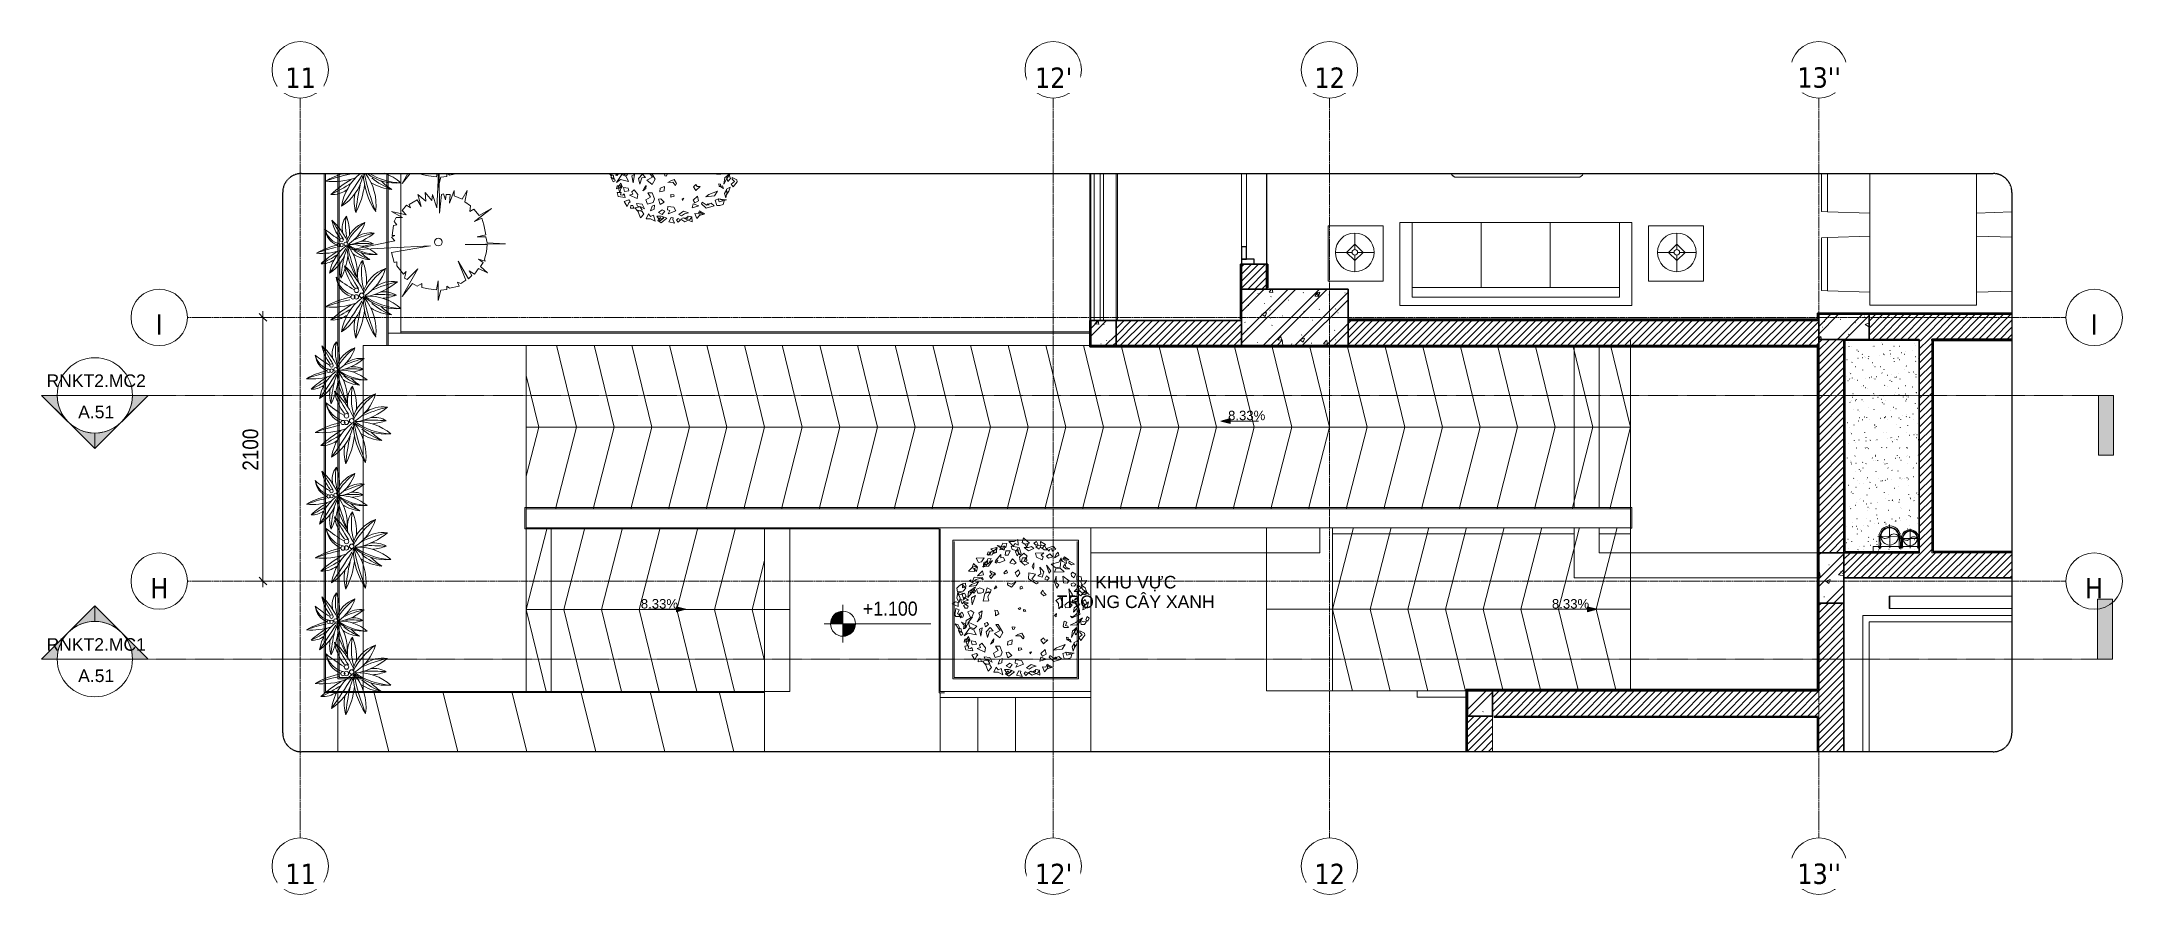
# Model space of a CAD drawing. Header units: millimetres. Extents: x 46404 to 154333, y -1327 to 55734.
# Drawn here: x 65594 to 82173, y 48941 to 55734 of the extents above; entities that cross this region are included whole.
import ezdxf

# ---------------------------------------------------------------- set-up
doc = ezdxf.new("R2010")
doc.units = ezdxf.units.MM
for name, pattern in [('Dash - Tight', [4.5, 3, -1.5]), ('Dash Dot 3_16_', [7.9375, 4.7625, -1.5875, 0, -1.5875]), ('Grid Line', [22.225, 12.7, -3.175, 3.175, -3.175]), ('Hidden', [7.14375, 4.7625, -2.38125]), ('IMPORT-CENTER _3_', [10.16, 6.35, -1.27, 1.27, -1.27])]:
    doc.linetypes.add(name, pattern=pattern)
for name, color, linetype, lineweight in [('0-2', 10, 'Continuous', 5), ('A-ANNO-DIMS', 211, 'Continuous', 9), ('A-ANNO-DIMS-50', 211, 'Continuous', 9), ('A-ANNO-NOTE', 131, 'Continuous', 9), ('A-CLNG-PATT-1', 13, 'Continuous', 25), ('A-DETL-GENF-1', 9, 'Continuous', 18), ('A-DETL-GENF-2', 92, 'Dash - Tight', 18), ('A-DETL-GENF-3', 92, 'Hidden', 25), ('A-DETL-MEDM', 33, 'Continuous', 35), ('A-DETL-THIN', 151, 'Continuous', 18), ('A-DOOR', 31, 'Continuous', 18), ('A-DOOR-1', 31, 'Continuous', 25), ('A-DOOR-FRAM', 31, 'Continuous', 25), ('A-FLOR', 192, 'Continuous', 18), ('A-FLOR-1', 250, 'Continuous', 18), ('A-FLOR-HRAL', 11, 'Continuous', 18), ('A-WALL', 113, 'Continuous', 18), ('A-WALL-1', 113, 'Continuous', 35), ('A-WALL-PATT-1', 250, 'Continuous', 18), ('A-WALL-PATT-2', 111, 'Continuous', 18), ('G-ANNO-DIMS', 111, 'Continuous', 9), ('G-ANNO-SYMB', 111, 'Continuous', 9), ('G-ANNO-SYMB-1', 111, 'Dash Dot 3_16_', 18), ('G-ANNO-TEXT-1', 7, 'Continuous', 9), ('G-IMPT-1', 8, 'Continuous', 25), ('G-IMPT-2', 8, 'Continuous', 18), ('G-IMPT-3', 8, 'IMPORT-CENTER _3_', 18), ('G-IMPT-4', 7, 'Continuous', 18), ('I-FURN', 30, 'Continuous', 18), ('I-FURN-1', 250, 'Continuous', 18), ('I-FURN-2', 253, 'Continuous', 18), ('I-WALL-1', 7, 'Continuous', 35), ('I-WALL-2', 250, 'Continuous', 18), ('I-WALL-3', 2, 'Continuous', 35), ('L-PLNT', 71, 'Continuous', 18), ('L-PLNT-1', 253, 'Continuous', 18), ('M-EQPM', 50, 'Continuous', 18), ('S-COLS-1', 9, 'Continuous', 18), ('S-COLS-2', 7, 'Continuous', 35), ('S-GRID-1', 1, 'Grid Line', 9), ('S-GRID-IDEN', 1, 'Continuous', 9), ('S-STRS', 31, 'Continuous', 18)]:
    doc.layers.add(name, color=color, linetype=linetype, lineweight=lineweight)
doc.styles.add('Arial', font='arial.ttf', dxfattribs={"height": 0.0225})
doc.styles.add('Arial_1', font='arial.ttf', dxfattribs={"height": 0.018})
doc.styles.add('Arial_2', font='arial.ttf', dxfattribs={"height": 75})
doc.styles.add('Arial_3', font='arial.ttf', dxfattribs={"height": 100})
doc.styles.add('Arial_4', font='arial.ttf', dxfattribs={"width": 0.9, "height": 112.5})
doc.styles.add('Tahoma_B', font='tahomabd.ttf', dxfattribs={"height": 162.5})
doc.styles.add('UTM Avo', font='', dxfattribs={"width": 0.9, "height": 125})
doc.styles.get('UTM Avo').set_extended_font_data('UTM Avo')
doc.dimstyles.new('1_Dim_chi_tiet_2_5', dxfattribs={"dimscale": 304.8, "dimtxt": 124.912619, "dimasz": 0.19685, "dimexe": 0.164042, "dimexo": 0.0625, "dimgap": 0.016404, "dimtad": 1, "dimdec": 0, "dimrnd": 5, "dimzin": 0, "dimdsep": 46, "dimtxsty": 'UTM Avo', "dimblk1": 'OBLIQUE', "dimblk2": 'OBLIQUE', "dimsah": 1, "dimcen": 0.09, "dimdle": 0.164042, "dimazin": 0, "dimtfac": 1, "dimtdec": 4, "dimtix": 1, "dimtmove": 0, "dimatfit": 3, "dimfxl": 0.328084, "dimfxlon": 1, "dimtvp": 1, "dimtolj": 1, "dimtzin": 0, "dimarcsym": 2})
pattern_1 = [(45, (0, 0), (-125.72359, 125.72359), []), (45, (0, 190.5), (-125.72359, 125.72359), [])]
pattern_2 = [(50, (0, 0), (364.3679, -31.8783), [38.1, -419.1]), (355, (0, 0), (-70.4859, 382.1133), [30.48, -335.28]), (100.451, (30.36, -2.66), (293.885, 350.2334), [32.38, -356.18]), (46.184, (0, 101.6), (542.1585, -84.0858), [57.15, -628.65]), (96.636, (45.2, 94.6), (474.805, 494.8554), [48.57, -534.27]), (351.184, (0, 101.6), (474.8102, 494.85), [45.72, -502.92]), (21, (50.8, 76.2), (303.2285, -204.53046), [38.1, -419.1]), (326, (50.8, 76.2), (123.6039, 368.376), [30.48, -335.28]), (71.451, (76.07, 59.16), (426.8341, 163.8427), [32.38, -356.18]), (37.5, (0, 0), (6.17665, 169.11015), [16.764, -314.452, 16.764, -323.596, -336.55]), (37.5, (0, 0), (6.17665, 169.11015), [-671.576, 16.764, -319.786]), (7.5, (0, 0), (133.63888, 200.3615), [16.764, -177.292, 16.764, -306.832, -128.27]), (7.5, (0, 0), (133.63888, 200.3615), [-517.652, 16.764, -111.506]), (327.5, (-113.28, 0), (271.18182, -11.45836), [16.764, -110.236, 16.764, -379.476, -525.78]), (327.5, (-113.28, 0), (271.18182, -11.45836), [-523.24, 16.764, -509.016]), (317.5, (-164.08, 0), (296.2585, 50.85285), [16.764, -148.336, 16.764, -246.38, -373.38]), (317.5, (-164.08, 0), (296.2585, 50.85285), [-428.244, 16.764, -356.616])]
pattern_3 = [(45, (0, 0), (-26.516504, 26.516504), [])]
pattern_4 = [(45, (-32297.56, 0), (-28.284271, 28.284271), [])]
pattern_5 = [(45, (-32297.56, 0), (-26.516504, 26.516504), [])]

msp = doc.modelspace()

# ---------------------------------------------------------------- texts
at = {"layer": 'A-ANNO-NOTE', "char_height": 75, "width": 304.5, "attachment_point": 5, "line_spacing_factor": 0.936439, "style": 'Arial_2'}
for insert in [(75196.1, 52755.2), (70516.7, 51255.2), (77776.7, 51255.2)]:
    msp.add_mtext('\\pt24.99975,50.00025,75,99.99975,125.00025,150,174.99975,200.00025,225,249.99975,275.00025,300,324.99975,350.00025,375,399.99975,425.00025,450,474.99975,500.00025,525,549.99975,575.00025,600,624.99975,650.00025,675,699.99975,725.00025,750,774.99975,800.00025;8.33%', dxfattribs=dict(at, insert=insert))
at = {"layer": 'G-ANNO-DIMS', "insert": (72137.8, 51273.4), "char_height": 112.5, "width": 519.248, "attachment_point": 1, "line_spacing_factor": 0.941778, "style": 'Arial_4'}
msp.add_mtext('+1.100', dxfattribs=at)
at = {"layer": 'G-ANNO-SYMB', "char_height": 100, "attachment_point": 5, "line_spacing_factor": 0.936439, "style": 'Arial_3'}
for s, insert, width in [('\\pt635,1270,1905,2540,3175,3810,4445,5080,5715,6350,6985,7620,8255,8890,9525,10160,10795,11430,12065,12700,13335,13970,14605,15240,15875,16510,17145,17780,18415,19050,19685,20320;RNKT2.MC2', (66029, 53032.1), 807), ('\\pt635,1270,1905,2540,3175,3810,4445,5080,5715,6350,6985,7620,8255,8890,9525,10160,10795,11430,12065,12700,13335,13970,14605,15240,15875,16510,17145,17780,18415,19050,19685,20320;A.51', (66029, 52782.6), 297.5), ('\\pt635,1270,1905,2540,3175,3810,4445,5080,5715,6350,6985,7620,8255,8890,9525,10160,10795,11430,12065,12700,13335,13970,14605,15240,15875,16510,17145,17780,18415,19050,19685,20320;RNKT2.MC1', (66029, 50931.1), 807), ('\\pt635,1270,1905,2540,3175,3810,4445,5080,5715,6350,6985,7620,8255,8890,9525,10160,10795,11430,12065,12700,13335,13970,14605,15240,15875,16510,17145,17780,18415,19050,19685,20320;A.51', (66029, 50681.6), 297.5)]:
    msp.add_mtext(s, dxfattribs=dict(at, insert=insert, width=width))
at = {"layer": 'G-ANNO-TEXT-1', "insert": (74311.9, 51349.2), "char_height": 100, "width": 1524.5, "attachment_point": 5, "line_spacing_factor": 0.936439, "style": 'Arial_3'}
msp.add_mtext('\\pt635,1270,1905,2540,3175,3810,4445,5080,5715,6350,6985,7620,8255,8890,9525,10160,10795,11430,12065,12700,13335,13970,14605,15240,15875,16510,17145,17780,18415,19050,19685,20320;KHU VỰC\\PTRỒNG CÂY XANH', dxfattribs=at)

# ---------------------------------------------------------------- blocks, each defined once
blk = doc.blocks.new('NCV_TKTC_KET CAU_rvt-2-TKCS_RAMP NKT 2 - MẶT BẰNG')
at = {"layer": 'S-COLS-1'}
h = blk.add_hatch(dxfattribs=at)
h.set_pattern_fill('FP_2', color=256, style=0, pattern_type=2)
h.set_pattern_definition(pattern_1)
h.paths.add_polyline_path([(107453, 53312), (107453, 53312), (107453, 53762)])
h = blk.add_hatch(dxfattribs=at)
h.set_pattern_fill('FP_3', color=256, style=0, pattern_type=2)
h.set_pattern_definition(pattern_2)
h.paths.add_polyline_path([(107453, 53312), (107453, 53312), (107453, 53762)])
h = blk.add_hatch(dxfattribs=at)
h.set_pattern_fill('FP_2', color=256, style=0, pattern_type=2)
h.set_pattern_definition(pattern_1)
h.paths.add_polyline_path([(112453, 53362), (112453, 53362), (112453, 53548)])
h = blk.add_hatch(dxfattribs=at)
h.set_pattern_fill('FP_3', color=256, style=0, pattern_type=2)
h.set_pattern_definition(pattern_2)
h.paths.add_polyline_path([(112453, 53362), (112453, 53362), (112453, 53548)])
at = {"layer": 'A-FLOR-1'}
blk.add_line((106253, 54683), (106253, 53512), dxfattribs=at)
at = {"layer": 'S-COLS-2'}
for p, q in [((107453, 53762), (107453, 53312)), ((112453, 53362), (112453, 53562))]:
    blk.add_line(p, q, dxfattribs=at)
blk = doc.blocks.new('RES_BAN AN 1 - RES_BAN AN 1-842837-TKCS_RAMP NKT 2 - MẶT BẰNG')
at = {"layer": 'I-FURN-2'}
for p, q in [((-810, 1048), (-810, 745)), ((-762, 1048), (-762, 744)), ((-762, 744), (-762, 1048)), ((-425, 733), (-425, 1048)), ((-425, 0), (-425, 1048)), ((425, 733), (425, 1048)), ((425, 1048), (425, 0)), ((-810, 745), (-762, 744)), ((-762, 744), (-425, 733)), ((707, 742), (425, 733)), ((-810, 537), (-762, 539)), ((-810, 115), (-810, 537)), ((-425, 550), (-762, 539)), ((-762, 539), (-762, 114)), ((-762, 539), (-762, 114)), ((-425, 102), (-425, 550)), ((425, 550), (707, 540)), ((425, 102), (425, 550)), ((-762, 114), (-810, 115)), ((-762, 114), (-425, 102)), ((425, 0), (-425, 0)), ((707, 112), (425, 102))]:
    blk.add_line(p, q, dxfattribs=at)
blk = doc.blocks.new('LOBBY_SOFA_1 - LOBBY_SOFA_1-842835-TKCS_RAMP NKT 2 - MẶT BẰNG')
at = {"layer": 'I-FURN'}
for p, q in [((-2556, 0), (-2556, -660)), ((-708, 0), (-2556, 0)), ((-708, -660), (-708, 0)), ((-2457, -66), (-2457, -660)), ((-807, -66), (-2457, -66)), ((-807, -143), (-2457, -143)), ((-1907, -143), (-1907, -660)), ((-1357, -143), (-1357, -660)), ((-807, -660), (-807, -66)), ((-3128, -194), (-2688, -194)), ((-3128, -634), (-3128, -194)), ((-2915, -269), (-2915, -401)), ((-2688, -194), (-2688, -634)), ((-576, -194), (-576, -634)), ((-136, -194), (-576, -194)), ((-349, -269), (-349, -401)), ((-136, -634), (-136, -194)), ((-2937, -423), (-3069, -423)), ((-2915, -357), (-2981, -423)), ((-2981, -423), (-2915, -489)), ((-2849, -423), (-2915, -357)), ((-2915, -489), (-2849, -423)), ((-2915, -445), (-2915, -577)), ((-2893, -423), (-2761, -423)), ((-371, -423), (-503, -423)), ((-415, -423), (-349, -357)), ((-349, -489), (-415, -423)), ((-349, -357), (-283, -423)), ((-283, -423), (-349, -489)), ((-349, -445), (-349, -577)), ((-327, -423), (-195, -423)), ((-2688, -634), (-3128, -634)), ((-2556, -660), (-708, -660)), ((-576, -634), (-136, -634)), ((-1160, -1021), (-2128, -1021))]:
    blk.add_line(p, q, dxfattribs=at)
for centre, radius in [((-2915, -423), 154), ((-349, -423), 154), ((-2915, -423), 22), ((-349, -423), 22)]:
    blk.add_circle(centre, radius, dxfattribs=at)
for centre, start, end in [((-2128, -1065), 90, 161.9694), ((-1160, -1065), 18.0306, 90)]:
    blk.add_arc(centre, 44, start, end, dxfattribs=at)
at = {"layer": 'I-FURN-2'}
for p, q in [((-708, 0), (-2556, 0)), ((-2556, 0), (-2556, -660)), ((-708, -660), (-708, 0)), ((-2688, -194), (-3128, -194)), ((-3128, -194), (-3128, -634)), ((-2688, -634), (-2688, -194)), ((-136, -194), (-576, -194)), ((-576, -194), (-576, -634)), ((-136, -634), (-136, -194)), ((-3128, -634), (-2688, -634)), ((-2556, -660), (-708, -660)), ((-576, -634), (-136, -634)), ((-1160, -1021), (-2128, -1021))]:
    blk.add_line(p, q, dxfattribs=at)
for centre, start, end in [((-2128, -1065), 90, 162.4071), ((-1160, -1065), 17.5929, 90)]:
    blk.add_arc(centre, 44, start, end, dxfattribs=at)
blk = doc.blocks.new('NCV_TKTC_TANG 1_rvt-2-TKCS_RAMP NKT 2 - MẶT BẰNG')
at = {"layer": 'A-WALL-PATT-1'}
h = blk.add_hatch(dxfattribs=at)
h.set_pattern_fill('FP_4', color=256, style=0, pattern_type=2)
h.set_pattern_definition(pattern_3)
h.paths.add_polyline_path([(107453, 53512), (107453, 53960), (107443, 53960), (107443, 53512)])
h = blk.add_hatch(dxfattribs=at)
h.set_pattern_fill('FP_4', color=256, style=0, pattern_type=2)
h.set_pattern_definition(pattern_3)
h.paths.add_polyline_path([(107663, 53762), (107663, 53960), (107653, 53960), (107653, 53762)])
h = blk.add_hatch(dxfattribs=at)
h.set_pattern_fill('FP_4', color=256, style=0, pattern_type=2)
h.set_pattern_definition(pattern_3)
h.paths.add_polyline_path([(113590, 53562), (113590, 53572), (112043, 53572), (112043, 53562), (112793, 53562)])
h = blk.add_hatch(dxfattribs=at)
h.set_pattern_fill('FP_4', color=256, style=0, pattern_type=2)
h.set_pattern_definition(pattern_3)
h.paths.add_polyline_path([(112053, 53512), (112053, 53562), (112043, 53562), (112043, 53512)])
h = blk.add_hatch(dxfattribs=at)
h.set_pattern_fill('FP_4', color=256, style=0, pattern_type=2)
h.set_pattern_definition(pattern_3)
h.paths.add_polyline_path([(108303, 53512), (112043, 53512), (112043, 53522), (108303, 53522)])
at = {"layer": 'A-FLOR-1'}
for p, q in [((107653, 54683), (107653, 53960)), ((106453, 53522), (106453, 53512))]:
    blk.add_line(p, q, dxfattribs=at)
at = {"layer": 'I-WALL-1'}
for p, q in [((107443, 53960), (107443, 53522)), ((107453, 53960), (107443, 53960)), ((107453, 53512), (107453, 53960)), ((107653, 53960), (107653, 53762)), ((107663, 53960), (107653, 53960)), ((107663, 53772), (107663, 53960)), ((113590, 53572), (112043, 53572)), ((112043, 53572), (112043, 53562)), ((112043, 53562), (112043, 53522)), ((112053, 53512), (112053, 53562)), ((112453, 53562), (113590, 53562)), ((107443, 53512), (107453, 53512)), ((112043, 53522), (108303, 53522)), ((108303, 53512), (112043, 53512)), ((112043, 53512), (112053, 53512))]:
    blk.add_line(p, q, dxfattribs=at)
at = {"layer": 'I-WALL-2'}
for p, q in [((106453, 53522), (106453, 54683)), ((106463, 54683), (106463, 53522)), ((106453, 53522), (106463, 53522))]:
    blk.add_line(p, q, dxfattribs=at)
at = {"layer": 'I-FURN-1', "rotation": 180}
blk.add_blockref('LOBBY_SOFA_1 - LOBBY_SOFA_1-842835-TKCS_RAMP NKT 2 - MẶT BẰNG', (108006, 53632), dxfattribs=at)
at = {"layer": 'I-FURN-1'}
blk.add_blockref('RES_BAN AN 1 - RES_BAN AN 1-842837-TKCS_RAMP NKT 2 - MẶT BẰNG', (112884, 53635), dxfattribs=at)
blk = doc.blocks.new('Thang may HIEN - Dài x Rộng - 2000x2000-2402764-TKCS_RAMP NKT 2 - MẶT BẰNG')
at = {"layer": 'A-DOOR'}
for p, q in [((750, -1850), (750, -815)), ((800, -1900), (800, -815)), ((-388, -1850), (750, -1850)), ((-388, -1900), (800, -1900)), ((591, -1955), (-388, -1955)), ((591, -2055), (591, -1955)), ((-388, -2055), (591, -2055))]:
    blk.add_line(p, q, dxfattribs=at)
blk = doc.blocks.new('DEG_02-DEG_03 - DEG_02-2500x2400mm-CỬA ĐI 02 CÁNH TRƯỢT-625766-TKCS_RAMP NKT 2 - MẶT BẰNG')
at = {"layer": 'A-DOOR'}
for p, q in [((-1110, 100), (-527, 100)), ((-527, 60), (-1110, 60))]:
    blk.add_line(p, q, dxfattribs=at)
at = {"layer": 'A-DOOR-1'}
for p, q in [((-1110, 100), (-1210, 100)), ((-1210, 100), (-1210, 60)), ((-1210, 60), (-1110, 60)), ((-1110, 60), (-1110, 100))]:
    blk.add_line(p, q, dxfattribs=at)
at = {"layer": 'A-DOOR-FRAM'}
for p, q in [((-1210, 100), (-1250, 100)), ((-1250, 0), (-1210, 0)), ((-1210, 0), (-1210, 100))]:
    blk.add_line(p, q, dxfattribs=at)
blk = doc.blocks.new('Top Rail Type - Top Rail_Internal_-939339-TKCS_RAMP NKT 2 - MẶT BẰNG')
at = {"layer": 'A-FLOR-HRAL'}
for p, q in [((105052, 50508), (105052, 50548)), ((106252, 50508), (105052, 50508)), ((105086, 50558), (106252, 50558)), ((106252, 50558), (106252, 50508))]:
    blk.add_line(p, q, dxfattribs=at)
blk = doc.blocks.new('Top Rail Type - Top Rail_Internal_-V12-TKCS_RAMP NKT 2 - MẶT BẰNG')
at = {"layer": 'A-FLOR-HRAL'}
for p, q in [((105052, 50548), (105052, 50508)), ((105052, 50508), (106252, 50508)), ((105086, 50558), (106252, 50558)), ((106252, 50558), (106252, 50508))]:
    blk.add_line(p, q, dxfattribs=at)
blk = doc.blocks.new('Top Rail Type - Top Rail_Internal_-1600084-TKCS_RAMP NKT 2 - MẶT BẰNG')
at = {"layer": 'A-FLOR-HRAL'}
for p, q in [((106277, 53512), (106277, 54683)), ((106327, 54683), (106327, 53512))]:
    blk.add_line(p, q, dxfattribs=at)
blk = doc.blocks.new('Top Rail Type - Top Rail_Internal_-V13-TKCS_RAMP NKT 2 - MẶT BẰNG')
at = {"layer": 'A-FLOR-HRAL'}
for p, q in [((106277, 54683), (106277, 53512)), ((106327, 54683), (106327, 53512))]:
    blk.add_line(p, q, dxfattribs=at)
blk = doc.blocks.new('Top Rail Type - Top Rail_Internal_-1839552-TKCS_RAMP NKT 2 - MẶT BẰNG')
at = {"layer": 'A-FLOR-HRAL'}
for p, q in [((108853, 50512), (108853, 50562)), ((108853, 50562), (109243, 50562)), ((109243, 50512), (108853, 50512))]:
    blk.add_line(p, q, dxfattribs=at)
blk = doc.blocks.new('Top Rail Type - Top Rail_Internal_-V14-TKCS_RAMP NKT 2 - MẶT BẰNG')
at = {"layer": 'A-FLOR-HRAL'}
for p, q in [((108853, 50512), (108853, 50562)), ((109243, 50562), (108853, 50562)), ((109243, 50512), (108853, 50512))]:
    blk.add_line(p, q, dxfattribs=at)
blk = doc.blocks.new('TKTC_XREF_251221_MB TANG 1 - TKTC_XREF_260130_MB TANG 1_dwg_$cc-4202114-TKCS_RAMP NKT 2 - MẶT BẰNG')
at = {"layer": 'G-IMPT-2'}
blk.add_circle((0, 0), 0.5, dxfattribs=at)
for centre, radius, start, end in [((0, 0), 0.5, 90, 270), ((0.19, 0.25), 0.313, 126.8699, 233.1301), ((-0.19, -0.25), 0.313, 306.8699, 53.1301)]:
    blk.add_arc(centre, radius, start, end, dxfattribs=at)
at = {"layer": 'G-IMPT-3'}
for p, q in [((-0.67, 0), (0.67, 0)), ((0, -0.67), (0, 0.64))]:
    blk.add_line(p, q, dxfattribs=at)
blk = doc.blocks.new('TKTC_XREF_251221_MB TANG 1 - TKTC_XREF_260130_MB TANG 1_dwg_CUM U_DN100-4202115-TKCS_RAMP NKT 2 - MẶT BẰNG')
at = {"layer": 'G-IMPT-2'}
blk.add_hatch(color=256, dxfattribs=at).paths.add_polyline_path([(0, 61), (16, 59), (31, 53), (43, 43), (53, 31), (59, 16), (61, 0), (59, -16), (53, -30), (43, -43), (31, -53), (16, -59), (0, -61), (0, -57), (15, -55), (29, -49), (40, -40), (49, -28), (55, -15), (57, 0), (55, 15), (49, 29), (40, 40), (29, 49), (15, 55), (0, 57)])
for p, q in [((-79, 67), (-79, 63)), ((-77, 67), (-77, 63)), ((-75, 67), (-75, 63)), ((-73, 69), (-73, 61)), ((-67, 68), (-72, 68)), ((-67, 62), (-72, 62)), ((-65, 69), (0, 69)), ((-79, -63), (-79, -67)), ((-77, -63), (-77, -67)), ((-75, -63), (-75, -67)), ((-73, -61), (-73, -69)), ((-67, -62), (-72, -62)), ((-67, -68), (-72, -68)), ((-65, -69), (0, -69))]:
    blk.add_line(p, q, dxfattribs=at)
at = {"layer": 'G-IMPT-2', "flags": 128}
for points in [[(-73, 68), (-78, 68), (-78, 62), (-73, 62)], [(-72, 59), (-67, 59), (-67, 71), (-72, 71)], [(-67, 71), (-67, 73), (-65, 73)], [(-65, 73), (-65, 57), (-67, 57), (-67, 59)], [(-65, 61), (0, 61), (0, 57)], [(-73, -62), (-78, -62), (-78, -68), (-73, -68)], [(-72, -71), (-67, -71), (-67, -59), (-72, -59)], [(-67, -59), (-67, -57), (-65, -57), (-65, -73), (-67, -73), (-67, -71)], [(-65, -61), (0, -61), (0, -57)]]:
    blk.add_lwpolyline(points, dxfattribs=at)
at = {"layer": 'G-IMPT-2'}
for centre, radius, start, end in [((-78, 67), 0.96, 90, 180), ((-78, 63), 0.96, 180, 270), ((-71, 69), 1.56, 112.6199, 247.3801), ((-68, 65), 4.8, 143.1301, 216.8699), ((-71, 61), 1.56, 112.6199, 247.3801), ((0, 0), 69, 270, 90), ((0, 0), 61, 270, 90), ((0, 0), 57, 270, 90), ((-78, -63), 0.96, 90, 180), ((-78, -67), 0.96, 180, 270), ((-71, -61), 1.56, 112.6199, 247.3801), ((-68, -65), 4.8, 143.1301, 216.8699), ((-71, -69), 1.56, 112.6199, 247.3801)]:
    blk.add_arc(centre, radius, start, end, dxfattribs=at)
blk = doc.blocks.new('TKTC_XREF_251221_MB TANG 1 - TKTC_XREF_260130_MB TANG 1_dwg_CUM U_DN100-V15-TKCS_RAMP NKT 2 - MẶT BẰNG')
at = {"layer": 'G-IMPT-2'}
blk.add_hatch(color=256, dxfattribs=at).paths.add_polyline_path([(0, -61), (0, -57), (15, -55), (29, -49), (40, -40), (49, -28), (55, -15), (57, 0), (55, 15), (49, 29), (40, 40), (29, 49), (15, 55), (0, 57), (0, 61), (16, 59), (31, 53), (43, 43), (53, 31), (59, 16), (61, 0), (59, -16), (53, -30), (43, -43), (31, -53), (16, -59), (5, -60)])
for p, q in [((-79, 67), (-79, 63)), ((-77, 67), (-77, 63)), ((-75, 67), (-75, 63)), ((-73, 69), (-73, 61)), ((-67, 68), (-72, 68)), ((-67, 62), (-72, 62)), ((-65, 69), (0, 69)), ((-79, -63), (-79, -67)), ((-77, -63), (-77, -67)), ((-75, -63), (-75, -67)), ((-73, -61), (-73, -69)), ((-67, -62), (-72, -62)), ((-67, -68), (-72, -68)), ((-65, -69), (0, -69))]:
    blk.add_line(p, q, dxfattribs=at)
at = {"layer": 'G-IMPT-2', "flags": 128}
for points in [[(-73, 68), (-78, 68), (-78, 62), (-73, 62)], [(-72, 59), (-67, 59), (-67, 71), (-72, 71)], [(-67, 71), (-67, 73), (-65, 73), (-65, 57), (-67, 57), (-67, 59)], [(-65, 61), (0, 61), (0, 57)], [(-73, -62), (-78, -62), (-78, -68), (-73, -68)], [(-72, -71), (-67, -71), (-67, -59), (-72, -59)], [(-67, -59), (-67, -57), (-65, -57), (-65, -73), (-67, -73), (-67, -71)], [(-65, -61), (0, -61), (0, -57)]]:
    blk.add_lwpolyline(points, dxfattribs=at)
at = {"layer": 'G-IMPT-2'}
for centre, radius, start, end in [((-78, 67), 0.96, 90, 180), ((-78, 63), 0.96, 180, 270), ((-71, 69), 1.56, 112.6199, 247.3801), ((-68, 65), 4.8, 143.1301, 216.8699), ((-71, 61), 1.56, 112.6199, 247.3801), ((0, 0), 69, 270, 90), ((0, 0), 61, 270, 90), ((0, 0), 57, 270, 90), ((-78, -63), 0.96, 90, 180), ((-78, -67), 0.96, 180, 270), ((-71, -61), 1.56, 112.6199, 247.3801), ((-68, -65), 4.8, 143.1301, 216.8699), ((-71, -69), 1.56, 112.6199, 247.3801)]:
    blk.add_arc(centre, radius, start, end, dxfattribs=at)
blk = doc.blocks.new('TKTC_XREF_251221_MB TANG 1 - TKTC_XREF_260130_MB TANG 1_dwg_$cc-4202118-TKCS_RAMP NKT 2 - MẶT BẰNG')
at = {"layer": 'G-IMPT-2'}
blk.add_circle((0, 0), 0.5, dxfattribs=at)
for centre, radius, start, end in [((0, 0), 0.5, 90, 270), ((0.19, 0.25), 0.313, 126.8699, 233.1301), ((-0.19, -0.25), 0.313, 306.8699, 53.1301)]:
    blk.add_arc(centre, radius, start, end, dxfattribs=at)
at = {"layer": 'G-IMPT-3'}
for p, q in [((-0.67, 0), (0.67, 0)), ((0, -0.67), (0, 0.67))]:
    blk.add_line(p, q, dxfattribs=at)
blk = doc.blocks.new('TKTC_XREF_251221_MB TANG 1 - TKTC_XREF_260130_MB TANG 1_dwg-4202109-TKCS_RAMP NKT 2 - MẶT BẰNG')
at = {"layer": 'G-IMPT-1'}
blk.add_line((-91099, -348035), (-91099, -348045), dxfattribs=at)
at = {"layer": 'G-IMPT-2'}
for p, q in [((-90665, -349635), (-90665, -349685)), ((-90299, -349635), (-90665, -349635))]:
    blk.add_line(p, q, dxfattribs=at)
at = {"layer": 'G-IMPT-2', "flags": 128}
blk.add_lwpolyline([(-90299, -349635), (-90665, -349635), (-90665, -349685)], dxfattribs=at)
for name, p, xscale, yscale, zscale, rotation in [('TKTC_XREF_251221_MB TANG 1 - TKTC_XREF_260130_MB TANG 1_dwg_$cc-4202118-TKCS_RAMP NKT 2 - MẶT BẰNG', (-90535, -349553), 140.0000000000797, 140.0000000000797, 140.0000000000797, 271.0087957877644), ('TKTC_XREF_251221_MB TANG 1 - TKTC_XREF_260130_MB TANG 1_dwg_$cc-4202114-TKCS_RAMP NKT 2 - MẶT BẰNG', (-90372, -349571), 114.0000000000649, 114.0000000000649, 114.0000000000649, 269.9277821117898)]:
    blk.add_blockref(name, p, dxfattribs=dict(xscale=xscale, yscale=yscale, zscale=zscale, rotation=rotation))
at = {"extrusion": (0, 0, -1), "xscale": 1.228070175438593, "yscale": 1.228070175438593, "zscale": -1.228070175438593, "rotation": 88.99120421064113}
blk.add_blockref('TKTC_XREF_251221_MB TANG 1 - TKTC_XREF_260130_MB TANG 1_dwg_CUM U_DN100-V15-TKCS_RAMP NKT 2 - MẶT BẰNG', (90535, -349556), dxfattribs=at)
at = {"extrusion": (0, 0, -1), "zscale": -1, "rotation": 90.072217886616}
blk.add_blockref('TKTC_XREF_251221_MB TANG 1 - TKTC_XREF_260130_MB TANG 1_dwg_CUM U_DN100-4202115-TKCS_RAMP NKT 2 - MẶT BẰNG', (90372, -349570), dxfattribs=at)
blk = doc.blocks.new('TKTC_XREF_251221_MB TANG 1 - TKTC_XREF_251221_MB TANG 1-2038492-TKCS_RAMP NKT 2 - MẶT BẰNG')
blk.add_blockref('TKTC_XREF_251221_MB TANG 1 - TKTC_XREF_260130_MB TANG 1_dwg-4202109-TKCS_RAMP NKT 2 - MẶT BẰNG', (169499, 384110))
blk = doc.blocks.new('CAY BACH TRINH - CAY BACH TRINH_dwg-2249800-TKCS_RAMP NKT 2 - MẶT BẰNG')
at = {"layer": 'G-IMPT-2'}
for p, q in [((-1642, -469), (-1604, -526)), ((-1476, -469), (-1489, -516)), ((-1449, -521), (-1441, -469)), ((-1419, -469), (-1449, -521)), ((-1224, -515), (-1175, -469))]:
    blk.add_line(p, q, dxfattribs=at)
at = {"layer": 'G-IMPT-2', "flags": 128}
for points in [[(-1604, -526), (-1578, -497), (-1592, -469)], [(-1489, -516), (-1411, -473), (-1413, -469)], [(-1327, -469), (-1324, -476), (-1224, -515)], [(-638, -469), (-575, -561), (-711, -631), (-582, -741)], [(-582, -741), (-504, -613), (-590, -469)], [(-229, -532), (-269, -525), (-272, -469)], [(-263, -469), (-200, -477), (-229, -532)], [(1010, -469), (1023, -485), (1132, -485), (1123, -469)]]:
    blk.add_lwpolyline(points, dxfattribs=at)
for points in [[(-1546, -521), (-1536, -609), (-1595, -596), (-1604, -509)], [(-1173, -669), (-1368, -622), (-1473, -694), (-1336, -498), (-1227, -542)], [(-1024, -493), (-1058, -702), (-1088, -530)], [(-888, -735), (-838, -578), (-745, -570), (-823, -487), (-921, -590)], [(1202, -735), (1225, -565), (1350, -495), (1280, -595)], [(1330, -484), (1271, -546), (1300, -671), (1369, -596)], [(-1553, -680), (-1504, -649), (-1521, -598), (-1613, -563)], [(-1468, -852), (-1402, -831), (-1326, -772), (-1450, -777)], [(-1251, -1066), (-1426, -1044), (-1452, -946), (-1351, -943), (-1371, -1002), (-1308, -1008), (-1282, -979)], [(-1390, -946), (-1429, -809), (-1361, -709), (-1332, -796), (-1361, -846)], [(-1270, -915), (-1163, -901), (-1183, -834), (-1295, -817)], [(-1144, -1010), (-957, -1095), (-936, -993), (-1027, -873), (-1088, -926), (-1063, -982)], [(-811, -903), (-736, -844), (-727, -764), (-770, -826)], [(-698, -1231), (-557, -1193), (-527, -1096), (-584, -953), (-693, -951), (-619, -1061), (-741, -1124)], [(-393, -926), (-281, -901), (-277, -790), (-378, -835)], [(-129, -656), (-34, -622), (23, -722), (0, -767), (-69, -688), (-193, -693)], [(-120, -1056), (-31, -1033), (-45, -997), (-117, -988)], [(550, -1034), (443, -1134), (482, -1196), (569, -1146)], [(614, -795), (506, -893), (444, -803), (510, -740), (536, -796)], [(1048, -911), (967, -1024), (753, -1052), (829, -993)], [(1124, -735), (1132, -805), (1085, -795), (1077, -725)], [(1193, -846), (1173, -780), (1104, -785)], [(1249, -1075), (1218, -965), (1272, -885), (1295, -955), (1272, -995)], [(1359, -809), (1271, -859), (1281, -984), (1330, -909)], [(1384, -736), (1435, -805), (1537, -675), (1529, -628), (1408, -565), (1408, -607), (1465, -665)], [(-1130, -1172), (-1165, -1196), (-1203, -1289), (-1280, -1164), (-1162, -1128)], [(-1117, -1335), (-1039, -1334), (-1059, -1267), (-1114, -1266)], [(-883, -1296), (-1010, -1321), (-942, -1409), (-834, -1384)], [(-771, -1348), (-831, -1232), (-975, -1212), (-947, -1284), (-866, -1298)], [(-872, -1573), (-787, -1482), (-829, -1416), (-944, -1384)], [(-505, -1659), (-547, -1509), (-620, -1542), (-671, -1472), (-727, -1598), (-626, -1595)], [(-622, -1399), (-535, -1360), (-523, -1254), (-580, -1280)], [(-386, -1646), (-464, -1534), (-357, -1534), (-289, -1559)], [(-215, -1584), (-355, -1693), (-443, -1641), (-373, -1567), (-346, -1624), (-297, -1583), (-299, -1545)], [(-384, -1242), (-286, -1181), (-363, -1098), (-424, -1108)], [(-336, -1491), (-270, -1405), (-332, -1372), (-423, -1439)], [(-180, -1469), (12, -1396), (-45, -1309), (-194, -1290), (-200, -1370), (-142, -1392)], [(323, -1445), (199, -1404), (83, -1492), (153, -1523), (221, -1476)], [(228, -1671), (131, -1609), (189, -1571), (209, -1584), (306, -1584), (306, -1534), (404, -1546), (365, -1609)], [(176, -1143), (205, -1087), (168, -1096)], [(411, -1674), (406, -1550), (330, -1534), (226, -1592)], [(411, -1324), (581, -1272), (441, -1226)], [(731, -1476), (595, -1400), (567, -1474), (481, -1461), (531, -1590), (600, -1516)], [(608, -1509), (686, -1484), (608, -1434)], [(667, -1184), (647, -1221), (764, -1334), (959, -1271), (891, -1209), (764, -1246)], [(775, -1261), (835, -1251), (807, -1222)], [(1103, -1266), (1025, -1267), (986, -1133), (1081, -1099), (1208, -1151), (1184, -1238)], [(1066, -1096), (1086, -1171), (1271, -1121)], [(-55, -1574), (-63, -1616), (-24, -1708), (-167, -1674), (-109, -1565)], [(69, -1680), (123, -1624), (62, -1590), (23, -1629)]]:
    blk.add_lwpolyline(points, close=True, dxfattribs=at)
blk = doc.blocks.new('CAY BACH TRINH - CAY BACH TRINH-2249732-TKCS_RAMP NKT 2 - MẶT BẰNG')
at = {"xscale": 0.3200000000000001, "yscale": 0.3200000000000001, "zscale": 0.3200000000000001}
blk.add_blockref('CAY BACH TRINH - CAY BACH TRINH_dwg-2249800-TKCS_RAMP NKT 2 - MẶT BẰNG', (0, 0), dxfattribs=at)
blk = doc.blocks.new('CAY BACH TRINH - CAY BACH TRINH_dwg-V16-TKCS_RAMP NKT 2 - MẶT BẰNG')
at = {"layer": 'G-IMPT-2', "flags": 128}
for points in [[(-477, 1437), (-459, 1512), (-646, 1555)], [(-578, 1452), (-505, 1613), (-404, 1608), (-431, 1511), (-482, 1548), (-505, 1489), (-486, 1456)], [(-357, 1653), (-250, 1541), (-201, 1603), (-123, 1566), (-133, 1703), (-220, 1653)], [(7, 1749), (-25, 1628), (43, 1591), (160, 1616)], [(121, 1587), (40, 1602), (86, 1521)], [(335, 1653), (267, 1616), (316, 1566), (365, 1591)], [(533, 1553), (590, 1452), (520, 1446), (509, 1467), (423, 1512), (399, 1468), (319, 1525), (383, 1562)], [(423, 1516), (443, 1553), (433, 1653), (560, 1578), (472, 1491)], [(-1364, 914), (-1208, 910), (-1218, 988), (-1136, 1017), (-1240, 1107), (-1267, 1010)], [(-1164, 910), (-1135, 1007), (-1204, 1044), (-1282, 1000), (-1216, 980)], [(-1174, 1238), (-1112, 1130), (-1037, 1152), (-972, 1252)], [(-766, 1181), (-866, 1042), (-1009, 1038), (-900, 1094)], [(-996, 1019), (-915, 1047), (-883, 1171), (-978, 1137)], [(-989, 1076), (-860, 1099), (-799, 1231), (-876, 1225), (-913, 1152)], [(-874, 1403), (-896, 1328), (-826, 1327), (-809, 1379)], [(-870, 1320), (-769, 1323), (-719, 1438), (-798, 1395)], [(-715, 1368), (-728, 1408), (-805, 1472), (-663, 1508), (-663, 1385)], [(-648, 1504), (-672, 1392), (-758, 1347), (-746, 1419), (-706, 1444)], [(-697, 1145), (-671, 1210), (-634, 1180), (-660, 1114)], [(-556, 1333), (-692, 1179), (-600, 1129), (-460, 1181), (-492, 1255), (-553, 1247)], [(-428, 1425), (-446, 1319), (-376, 1318), (-327, 1420)], [(-269, 1228), (-328, 1128), (-220, 1091), (-172, 1128)], [(-83, 1327), (-48, 1351), (-99, 1506), (-301, 1542), (-270, 1454), (-140, 1428)], [(-133, 1478), (-191, 1403), (-152, 1303), (-113, 1353)], [(14, 1366), (-94, 1266), (-74, 1166), (43, 1066), (140, 1116), (23, 1178), (101, 1291)], [(-50, 1140), (92, 1178), (86, 1252), (-14, 1249)], [(23, 1503), (131, 1428), (267, 1478), (209, 1528), (131, 1503)], [(267, 1128), (228, 1041), (257, 966), (267, 1041)], [(511, 1378), (306, 1366), (335, 1266), (472, 1203), (501, 1278), (452, 1316)], [(579, 1478), (745, 1541), (813, 1466), (725, 1416), (716, 1478), (657, 1453), (647, 1416)], [(667, 1353), (579, 1291), (628, 1241), (735, 1278)], [(647, 866), (579, 1066), (686, 928)], [(696, 1091), (891, 1141), (949, 1253), (920, 1016), (803, 1003)], [(871, 1391), (823, 1341), (784, 1253), (891, 1316)], [(1064, 1244), (1080, 1108), (985, 1158), (937, 1212)], [(1027, 1278), (998, 1228), (1037, 1191), (1135, 1203)], [(1047, 1103), (998, 1028), (1066, 978), (1164, 978), (1066, 1016)], [(1144, 1166), (1135, 1128), (1203, 1078), (1281, 1091)], [(-1595, 553), (-1527, 591), (-1429, 491), (-1497, 416), (-1634, 403), (-1653, 491)], [(-1424, 524), (-1440, 618), (-1501, 607), (-1513, 501)], [(-1380, 266), (-1361, 403), (-1185, 528), (-1224, 441)], [(-1302, 703), (-1351, 666), (-1312, 653)], [(-1109, 650), (-1174, 560), (-1345, 537), (-1285, 585)], [(-1279, 631), (-1217, 768), (-1027, 752), (-1169, 714)], [(-1010, 928), (-1137, 803), (-990, 828)], [(-993, 702), (-1009, 756), (-1064, 751)], [(-840, 791), (-799, 735), (-718, 839), (-724, 876), (-821, 927), (-821, 894), (-775, 847)], [(-721, 477), (-654, 499), (-671, 550)], [(-717, 878), (-717, 816), (-688, 841)], [(-415, 941), (-483, 878), (-454, 853), (-386, 878)], [(-220, 591), (-289, 516), (-386, 578), (-386, 628), (-289, 591), (-181, 653)], [(-113, 953), (-201, 878), (-152, 778), (-84, 866)], [(-74, 528), (-35, 541), (-6, 491), (-74, 466)], [(140, 878), (131, 728), (335, 603), (384, 628), (218, 716), (306, 841)], [(413, 1016), (443, 853), (365, 803), (472, 766), (511, 903)], [(579, 803), (540, 716), (599, 691), (647, 741)], [(813, 978), (784, 891), (1018, 903), (920, 991)], [(823, 791), (784, 653), (842, 491), (891, 578), (823, 628)], [(988, 791), (1008, 628), (1096, 616), (1144, 678)], [(1261, 753), (1203, 803), (1193, 853), (1232, 891), (1310, 841)], [(1310, 591), (1252, 628), (1193, 603), (1203, 553), (1281, 541)], [(1270, 413), (1394, 410), (1386, 473), (1452, 496), (1368, 568), (1347, 490)], [(1339, 702), (1463, 665), (1444, 774), (1337, 802)], [(1422, 673), (1471, 586), (1531, 604), (1583, 684)], [(1447, 578), (1476, 466), (1593, 366), (1544, 503)], [(-1619, 40), (-1622, 139), (-1683, 152), (-1767, 105)], [(-1597, 135), (-1570, 248), (-1626, 391), (-1648, 247)], [(-1619, 320), (-1482, 361), (-1595, 398)], [(-1363, 198), (-1471, 259), (-1494, 200), (-1562, 210), (-1523, 107), (-1467, 166)], [(-1478, 213), (-1422, 297), (-1459, 373), (-1523, 336)], [(-1482, 60), (-1448, -1), (-1384, -6), (-1369, 43), (-1433, 90)], [(-1478, 141), (-1429, 91), (-1371, 128)], [(-1328, 370), (-1279, 378), (-1302, 402)], [(-1274, 77), (-1290, 255), (-1183, 312), (-1221, 219)], [(-1283, 435), (-1251, 475), (-1188, 428), (-1232, 366)], [(-1065, 367), (-1127, 366), (-1158, 473), (-1082, 500), (-981, 458), (-1000, 389)], [(-855, 181), (-881, 279), (-825, 405), (-958, 362), (-994, 169)], [(-942, 366), (-893, 503), (-795, 453), (-825, 366), (-873, 403)], [(-74, 16), (-123, -9), (-94, -34), (-55, -22)], [(491, 441), (443, 366), (511, 303), (569, 328), (521, 378)], [(813, 191), (881, 116), (891, -22), (988, 78), (930, 266)], [(1085, 125), (1140, 155), (1218, 75), (1163, 15), (1054, 5), (1038, 75)], [(1135, 478), (1232, 328), (1164, 228), (1154, 328)], [(1310, 166), (1300, 116), (1222, 128), (1232, 203)], [(1256, -105), (1272, 5), (1412, 105), (1381, 35)], [(1319, 245), (1280, 215), (1311, 205)], [(1378, 453), (1369, 353), (1437, 303), (1476, 366)], [(1553, 425), (1451, 325), (1568, 345)], [(1476, 153), (1534, 78), (1583, 116), (1544, 216)], [(1624, 156), (1594, 16), (1487, -41), (1502, 50), (1551, 81)], [(-1595, -47), (-1673, -9), (-1702, -172), (-1673, -209), (-1536, -209), (-1556, -172), (-1634, -147)], [(-1604, -526), (-1578, -497), (-1615, -421), (-1690, -396)], [(-1546, -521), (-1536, -609), (-1595, -596), (-1604, -509)], [(-1515, -106), (-1486, -178), (-1501, -227), (-1553, -242), (-1599, -161)], [(-1489, -516), (-1411, -473), (-1448, -396), (-1534, -351), (-1465, -430)], [(-1173, -669), (-1368, -622), (-1473, -694), (-1336, -498), (-1227, -542)], [(-1449, -521), (-1419, -309), (-1263, -222), (-1351, -346)], [(-1291, -267), (-1232, -115), (-1304, -62), (-1376, -95)], [(-1224, -515), (-1157, -451), (-1369, -353), (-1324, -476)], [(-1145, -345), (-1046, -242), (-1021, -71), (-1105, -125), (-1069, -201)], [(-1024, -493), (-1058, -702), (-1088, -530)], [(-935, -470), (-860, -411), (-900, -361), (-966, -383)], [(-888, -735), (-838, -578), (-745, -570), (-823, -487), (-921, -590)], [(-582, -741), (-504, -613), (-626, -407), (-681, -406), (-575, -561), (-711, -631)], [(-688, -191), (-610, -147), (-641, -60), (-704, -55), (-685, -122)], [(-229, -532), (-269, -525), (-272, -467), (-200, -477)], [(11, -79), (65, -80), (51, -44), (11, -37)], [(832, -134), (784, -184), (823, -222)], [(1085, -355), (1023, -325), (999, -455), (1023, -485), (1132, -485), (1116, -455), (1054, -435)], [(1477, -247), (1352, -421), (1173, -426), (1309, -356)], [(1179, -205), (1218, -245), (1264, -215)], [(1202, -735), (1225, -565), (1350, -495), (1280, -595)], [(1398, -9), (1408, -159), (1232, -234), (1339, -134)], [(1330, -484), (1271, -546), (1300, -671), (1369, -596)], [(1427, -309), (1447, -409), (1525, -409), (1573, -334), (1505, -346)], [(1563, -293), (1595, -211), (1641, -250), (1609, -331)], [(-1553, -680), (-1504, -649), (-1521, -598), (-1613, -563)], [(-1468, -852), (-1402, -831), (-1326, -772), (-1450, -777)], [(-1251, -1066), (-1426, -1044), (-1452, -946), (-1351, -943), (-1371, -1002), (-1308, -1008), (-1282, -979)], [(-1390, -946), (-1429, -809), (-1361, -709), (-1332, -796), (-1361, -846)], [(-1270, -915), (-1163, -901), (-1183, -834), (-1295, -817)], [(-1144, -1010), (-957, -1095), (-936, -993), (-1027, -873), (-1088, -926), (-1063, -982)], [(-811, -903), (-736, -844), (-727, -764), (-770, -826)], [(-698, -1231), (-557, -1193), (-527, -1096), (-584, -953), (-693, -951), (-619, -1061), (-741, -1124)], [(-393, -926), (-281, -901), (-277, -790), (-378, -835)], [(-129, -656), (-34, -622), (23, -722), (0, -767), (-69, -688), (-193, -693)], [(-120, -1056), (-31, -1033), (-45, -997), (-117, -988)], [(550, -1034), (443, -1134), (482, -1196), (569, -1146)], [(614, -795), (506, -893), (444, -803), (510, -740), (536, -796)], [(1048, -911), (967, -1024), (753, -1052), (829, -993)], [(1124, -735), (1132, -805), (1085, -795), (1077, -725)], [(1193, -846), (1173, -780), (1104, -785)], [(1249, -1075), (1218, -965), (1272, -885), (1295, -955), (1272, -995)], [(1359, -809), (1271, -859), (1281, -984), (1330, -909)], [(1384, -736), (1435, -805), (1537, -675), (1529, -628), (1408, -565), (1408, -607), (1465, -665)], [(-1130, -1172), (-1165, -1196), (-1203, -1289), (-1280, -1164), (-1162, -1128)], [(-1117, -1335), (-1039, -1334), (-1059, -1267), (-1114, -1266)], [(-883, -1296), (-1010, -1321), (-942, -1409), (-834, -1384)], [(-771, -1348), (-831, -1232), (-975, -1212), (-947, -1284), (-866, -1298)], [(-872, -1573), (-787, -1482), (-829, -1416), (-944, -1384)], [(-505, -1659), (-547, -1509), (-620, -1542), (-671, -1472), (-727, -1598), (-626, -1595)], [(-622, -1399), (-535, -1360), (-523, -1254), (-580, -1280)], [(-386, -1646), (-464, -1534), (-357, -1534), (-289, -1559)], [(-215, -1584), (-355, -1693), (-443, -1641), (-373, -1567), (-346, -1624), (-297, -1583), (-299, -1545)], [(-384, -1242), (-286, -1181), (-363, -1098), (-424, -1108)], [(-336, -1491), (-270, -1405), (-332, -1372), (-423, -1439)], [(-180, -1469), (12, -1396), (-45, -1309), (-194, -1290), (-200, -1370), (-142, -1392)], [(323, -1445), (199, -1404), (83, -1492), (153, -1523), (221, -1476)], [(228, -1671), (131, -1609), (189, -1571), (209, -1584), (306, -1584), (306, -1534), (404, -1546), (365, -1609)], [(176, -1143), (205, -1087), (168, -1096)], [(411, -1674), (406, -1550), (330, -1534), (226, -1592)], [(411, -1324), (581, -1272), (441, -1226)], [(731, -1476), (595, -1400), (567, -1474), (481, -1461), (531, -1590), (600, -1516)], [(608, -1509), (686, -1484), (608, -1434)], [(667, -1184), (647, -1221), (764, -1334), (959, -1271), (891, -1209), (764, -1246)], [(775, -1261), (835, -1251), (807, -1222)], [(1103, -1266), (1025, -1267), (986, -1133), (1081, -1099), (1208, -1151), (1184, -1238)], [(1066, -1096), (1086, -1171), (1271, -1121)], [(-55, -1574), (-63, -1616), (-24, -1708), (-167, -1674), (-109, -1565)], [(69, -1680), (123, -1624), (62, -1590), (23, -1629)]]:
    blk.add_lwpolyline(points, close=True, dxfattribs=at)
blk = doc.blocks.new('CAY BACH TRINH - CAY BACH TRINH-V17-TKCS_RAMP NKT 2 - MẶT BẰNG')
at = {"xscale": 0.3200000000000001, "yscale": 0.3200000000000001, "zscale": 0.3200000000000001}
blk.add_blockref('CAY BACH TRINH - CAY BACH TRINH_dwg-V16-TKCS_RAMP NKT 2 - MẶT BẰNG', (0, 0), dxfattribs=at)
blk = doc.blocks.new('CAY DUA VAN PHAT - CAY DUA VAN PHAT_dwg-V18-TKCS_RAMP NKT 2 - MẶT BẰNG')
at = {"layer": 'G-IMPT-2'}
for centre, radius, start, end in [((1505, 811), 822, 139.4024, 160.7924), ((111, 1269), 774, 323.4237, 5.697), ((-166, 1382), 1047, 329.0246, 358.058), ((-62, 1592), 1117, 320.6802, 339.5986), ((273, 1621), 826, 313.9588, 329.5669), ((288, 1249), 698, 326.9057, 356.2457), ((1231, 130), 820, 82.645, 127.6605), ((1382, 1224), 834, 218.5742, 261.0676), ((695, 1884), 1138, 271.7929, 304.2767), ((-95, 4605), 3931, 282.1348, 291.3553), ((-3578, -6350), 8300, 54.408, 58.4536), ((595, -16), 778, 32.2613, 76.6297), ((719, -638), 1418, 63.4093, 82.2197), ((1508, 3143), 2517, 256.4051, 266.4905), ((2057, 828), 1385, 196.5858, 209.8274), ((697, 637), 34.9, 6.1317, 9.9278), ((699, 582), 33.5, 356.8512, 14.6142), ((3457, 1105), 2775, 191.9083, 200.385), ((-275, 250), 1136, 354.3681, 19.6563), ((2568, 1595), 2030, 210.8992, 222.2343), ((-1245, -845), 2549, 24.9673, 33.2653), ((691, 255), 375, 356.3118, 36.6378), ((1174, 1190), 589, 259.1512, 287.8197)]:
    blk.add_arc(centre, radius, start, end, dxfattribs=at)
blk = doc.blocks.new('CAY DUA VAN PHAT - CAY DUA VAN PHAT-V19-TKCS_RAMP NKT 2 - MẶT BẰNG')
at = {"xscale": 0.5, "yscale": 0.5, "zscale": 0.5}
blk.add_blockref('CAY DUA VAN PHAT - CAY DUA VAN PHAT_dwg-V18-TKCS_RAMP NKT 2 - MẶT BẰNG', (-152, -371), dxfattribs=at)
blk = doc.blocks.new('CAY MAI VAN PHUC - CAY DUC SOC_dwg-2256080-TKCS_RAMP NKT 2 - MẶT BẰNG')
at = {"layer": 'G-IMPT-2', "flags": 128}
for points in [[(-308, -448), (-366, -550), (-284, -448)], [(-167, -448), (-167, -457), (-100, -471), (-20, -481), (-13, -448)], [(0, -448), (0, -590), (26, -484), (86, -477), (86, -448)], [(91, -448), (113, -464), (193, -448)]]:
    blk.add_lwpolyline(points, dxfattribs=at)
blk = doc.blocks.new('CAY MAI VAN PHUC - CAY BONG TRANG-2256081-TKCS_RAMP NKT 2 - MẶT BẰNG')
at = {"xscale": 0.7894736842105263, "yscale": 0.7894736842105263, "zscale": 0.7894736842105263}
blk.add_blockref('CAY MAI VAN PHUC - CAY DUC SOC_dwg-2256080-TKCS_RAMP NKT 2 - MẶT BẰNG', (0, 0), dxfattribs=at)
blk = doc.blocks.new('CAY MAI VAN PHUC - CAY DUC SOC_dwg-V20-TKCS_RAMP NKT 2 - MẶT BẰNG')
at = {"layer": 'G-IMPT-2', "flags": 128}
for points in [[(2, 692), (-14, 347), (-60, 479), (-67, 420), (-133, 499), (-127, 413), (-207, 479), (-173, 360), (-213, 426), (-293, 380), (-280, 347), (-320, 373), (-366, 320), (-326, 274), (-473, 307), (-360, 247), (-426, 247), (-446, 207), (-419, 174), (-453, 167), (-466, 68), (-439, 68), (-473, 48), (-439, 14), (-878, -79), (-80, -39), (-473, -105), (-446, -205), (-419, -198), (-419, -238), (-353, -324), (-326, -298), (-340, -364), (-313, -378), (-207, -271), (-366, -550), (-260, -418), (-213, -444), (-167, -418), (-167, -457), (-100, -471), (-20, -481), (0, -391), (0, -590), (26, -484), (86, -477), (86, -444), (113, -464), (212, -444), (192, -404), (226, -418), (279, -384), (199, -192), (305, -371), (339, -338), (312, -291), (365, -324), (405, -265), (498, -311), (425, -245), (452, -205), (405, -172), (472, -192), (465, -172), (485, -99), (492, -25), (272, -25), (678, -19), (492, -6), (478, 54), (392, 54), (478, 74), (458, 174), (438, 240), (365, 207), (538, 340), (412, 267), (359, 333), (319, 307), (325, 367), (266, 406), (292, 519), (239, 433), (159, 466), (159, 519), (113, 393), (119, 479), (79, 479), (73, 426), (53, 486), (33, 479)], [(33, 479), (13, 293), (7, 692)]]:
    blk.add_lwpolyline(points, dxfattribs=at)
at = {"layer": 'G-IMPT-2'}
blk.add_circle((0, 0), 38.6, dxfattribs=at)
blk = doc.blocks.new('CAY MAI VAN PHUC - CAY BONG TRANG-V21-TKCS_RAMP NKT 2 - MẶT BẰNG')
at = {"xscale": 0.7894736842105263, "yscale": 0.7894736842105263, "zscale": 0.7894736842105263}
blk.add_blockref('CAY MAI VAN PHUC - CAY DUC SOC_dwg-V20-TKCS_RAMP NKT 2 - MẶT BẰNG', (0, 0), dxfattribs=at)
blk = doc.blocks.new('Thang may HIEN - Dài x Rộng - 2000x2000-2402870-TKCS_RAMP NKT 2 - MẶT BẰNG')
at = {"layer": 'A-DOOR'}
for p, q in [((-584, 1955), (-584, 2055)), ((-584, 2055), (388, 2055)), ((-800, 815), (-800, 1900)), ((-800, 1900), (388, 1900)), ((-750, 815), (-750, 1850)), ((-750, 1850), (388, 1850)), ((388, 1955), (-584, 1955))]:
    blk.add_line(p, q, dxfattribs=at)
blk = doc.blocks.new('CAY DUA VAN PHAT - CAY DUA VAN PHAT_dwg-2253781-TKCS_RAMP NKT 2 - MẶT BẰNG')
at = {"layer": 'G-IMPT-2'}
for centre, radius in [((593, 639), 36), ((672, 721), 35.7), ((697, 637), 34.9), ((-210, 400), 28.8), ((-147, 465), 28.5), ((-127, 399), 27.9), ((-125, 354), 26.8), ((699, 582), 33.5)]:
    blk.add_circle(centre, radius, dxfattribs=at)
for centre, radius, start, end in [((1505, 811), 822, 139.4024, 182.222), ((-166, 1382), 1047, 324.1916, 358.058), ((111, 1269), 774, 319.7296, 5.697), ((6, 342), 797, 32.8088, 72.6703), ((1228, 1818), 1217, 215.9709, 241.576), ((780, 1289), 568, 199.0692, 255.8486), ((934, 1217), 484, 171.2807, 217.3319), ((2364, 1712), 1954, 192.4553, 205.3067), ((-423, 568), 1138, 13.4336, 39.4147), ((973, 1083), 357, 147.7766, 188.9369), ((3038, 1041), 2378, 174.4112, 183.2032), ((-370, 929), 1096, 6.6166, 18.285), ((-62, 1592), 1117, 320.6802, 339.5986), ((273, 1621), 826, 313.9588, 329.5669), ((288, 1249), 698, 326.9057, 356.2457), ((-61, 920), 454, 199.0692, 255.8486), ((298, 1343), 973, 215.9709, 241.576), ((-680, 163), 638, 32.8088, 72.6703), ((63, 863), 387, 171.2807, 217.3319), ((1207, 1258), 1563, 192.4553, 205.3067), ((-1023, 343), 910, 13.4336, 39.4147), ((94, 755), 285, 147.7766, 188.9369), ((1746, 722), 1902, 174.4112, 183.2032), ((-981, 632), 877, 6.6166, 18.285), ((520, 538), 658, 139.4024, 182.222), ((-817, 994), 838, 324.1916, 358.058), ((-596, 904), 619, 319.7296, 5.697), ((-734, 1163), 893, 320.6802, 339.5986), ((-466, 1186), 660, 313.9588, 329.5669), ((-454, 888), 558, 326.9057, 356.2457), ((479, -252), 1052, 89.4613, 109.9839), ((312, 1657), 941, 258.2106, 286.2462), ((355, 1024), 372, 230.7445, 286.7036), ((1140, -403), 1267, 115.2182, 137.8561), ((17875, -28109), 33584, 121.0335, 121.7551), ((1231, 130), 820, 82.645, 130.2275), ((-95, 4605), 3931, 281.7668, 291.3553), ((695, 1884), 1138, 271.0634, 304.2767), ((1382, 1224), 834, 217.0531, 261.0676), ((-3578, -6350), 8300, 54.408, 58.4536), ((595, -16), 778, 32.2613, 76.6297), ((719, -638), 1418, 63.4093, 82.2197), ((1508, 3143), 2517, 256.4051, 266.4905), ((-301, -313), 841, 89.4613, 109.9839), ((-435, 1214), 752, 258.2106, 286.2462), ((-400, 708), 298, 230.7445, 286.7036), ((228, -433), 1014, 115.2182, 137.8561), ((13616, -22598), 26867, 121.0335, 121.7551), ((-623, 844), 605, 279.4235, 308.939), ((-438, 432), 297, 282.004, 349.47), ((-1547, 1133), 1535, 319.7391, 330.0623), ((300, -7), 656, 82.645, 130.2275), ((-761, 3573), 3145, 281.7668, 291.3553), ((-128, 1396), 910, 271.0634, 304.2767), ((421, 868), 667, 217.0531, 261.0676), ((-3547, -5191), 6640, 54.408, 58.4536), ((-209, -124), 623, 32.2613, 76.6297), ((-904, 89), 909, 354.3681, 19.6563), ((-109, -621), 1134, 63.4093, 82.2197), ((522, 2403), 2014, 256.4051, 266.4905), ((255, 841), 471, 259.1512, 287.8197), ((77, 1194), 757, 279.4235, 308.939), ((308, 679), 372, 282.004, 349.47), ((-1079, 1556), 1919, 319.7391, 330.0623), ((354, 678), 363, 274.943, 339.2141), ((2057, 828), 1385, 191.6383, 209.8274), ((3457, 1105), 2775, 191.9083, 200.385), ((-275, 250), 1136, 354.3681, 19.6563), ((2568, 1595), 2030, 210.8992, 222.2343), ((-1245, -845), 2549, 24.9673, 33.2653), ((691, 255), 375, 356.3118, 36.6378), ((1174, 1190), 589, 259.1512, 287.8197), ((-401, 431), 291, 274.943, 339.2141), ((961, 551), 1108, 191.6383, 209.8274), ((2081, 773), 2220, 191.9083, 200.385), ((1370, 1165), 1624, 210.8992, 222.2343), ((-1680, -787), 2039, 24.9673, 33.2653), ((-131, 93), 300, 356.3118, 36.6378)]:
    blk.add_arc(centre, radius, start, end, dxfattribs=at)
blk = doc.blocks.new('CAY DUA VAN PHAT - CAY DUA VAN PHAT_dwg-V22-TKCS_RAMP NKT 2 - MẶT BẰNG')
at = {"layer": 'G-IMPT-2'}
for centre, radius in [((593, 639), 36), ((672, 721), 35.7), ((697, 637), 34.9), ((-210, 400), 28.8), ((-147, 465), 28.5), ((-127, 399), 27.9), ((-125, 354), 26.8), ((699, 582), 33.5)]:
    blk.add_circle(centre, radius, dxfattribs=at)
for centre, radius, start, end in [((1505, 811), 822, 139.4024, 182.222), ((-166, 1382), 1047, 324.1916, 358.058), ((111, 1269), 774, 319.7296, 5.697), ((6, 342), 797, 32.8088, 72.6703), ((1228, 1818), 1217, 215.9709, 241.576), ((780, 1289), 568, 199.0692, 255.8486), ((934, 1217), 484, 171.2807, 217.3319), ((2364, 1712), 1954, 192.4553, 205.3067), ((-423, 568), 1138, 13.4336, 39.4147), ((973, 1083), 357, 147.7766, 188.9369), ((3038, 1041), 2378, 174.4112, 183.2032), ((-370, 929), 1096, 6.6166, 18.285), ((-62, 1592), 1117, 320.6802, 339.5986), ((273, 1621), 826, 313.9588, 329.5669), ((288, 1249), 698, 326.9057, 356.2457), ((-61, 920), 454, 199.0692, 255.8486), ((298, 1343), 973, 215.9709, 241.576), ((-680, 163), 638, 32.8088, 72.6703), ((63, 863), 387, 171.2807, 217.3319), ((1207, 1258), 1563, 192.4553, 205.3067), ((-1023, 343), 910, 13.4336, 39.4147), ((94, 755), 285, 147.7766, 188.9369), ((1746, 722), 1902, 174.4112, 183.2032), ((-981, 632), 877, 6.6166, 18.285), ((520, 538), 658, 139.4024, 182.222), ((-817, 994), 838, 324.1916, 358.058), ((-596, 904), 619, 319.7296, 5.697), ((-734, 1163), 893, 320.6802, 339.5986), ((-466, 1186), 660, 313.9588, 329.5669), ((-454, 888), 558, 326.9057, 356.2457), ((479, -252), 1052, 89.4613, 109.9839), ((312, 1657), 941, 258.2106, 286.2462), ((355, 1024), 372, 230.7445, 286.7036), ((1140, -403), 1267, 115.2182, 137.8561), ((17875, -28109), 33584, 121.0335, 121.7551), ((1231, 130), 820, 82.645, 130.2275), ((-95, 4605), 3931, 281.7668, 291.3553), ((695, 1884), 1138, 271.0634, 304.2767), ((1382, 1224), 834, 217.0531, 261.0676), ((-3578, -6350), 8300, 54.408, 58.4536), ((595, -16), 778, 32.2613, 76.6297), ((719, -638), 1418, 63.4093, 82.2197), ((1508, 3143), 2517, 256.4051, 266.4905), ((-301, -313), 841, 89.4613, 109.9839), ((-435, 1214), 752, 258.2106, 286.2462), ((-400, 708), 298, 230.7445, 286.7036), ((228, -433), 1014, 115.2182, 137.8561), ((13616, -22598), 26867, 121.0335, 121.7551), ((-623, 844), 605, 279.4235, 308.939), ((-438, 432), 297, 282.004, 349.47), ((-1547, 1133), 1535, 319.7391, 330.0623), ((300, -7), 656, 82.645, 130.2275), ((-761, 3573), 3145, 281.7668, 291.3553), ((-128, 1396), 910, 271.0634, 304.2767), ((421, 868), 667, 217.0531, 261.0676), ((-3547, -5191), 6640, 54.408, 58.4536), ((-209, -124), 623, 32.2613, 76.6297), ((-904, 89), 909, 354.3681, 19.6563), ((-109, -621), 1134, 63.4093, 82.2197), ((522, 2403), 2014, 256.4051, 266.4905), ((255, 841), 471, 259.1512, 287.8197), ((77, 1194), 757, 279.4235, 308.939), ((308, 679), 372, 282.004, 349.47), ((-1079, 1556), 1919, 319.7391, 330.0623), ((354, 678), 363, 274.943, 339.2141), ((2057, 828), 1385, 191.6383, 209.8274), ((3457, 1105), 2775, 191.9083, 200.385), ((-275, 250), 1136, 354.3681, 19.6563), ((2568, 1595), 2030, 210.8992, 222.2343), ((-1245, -845), 2549, 24.9673, 33.2653), ((691, 255), 375, 356.3118, 36.6378), ((1174, 1190), 589, 259.1512, 287.8197), ((-401, 431), 291, 274.943, 339.2141), ((961, 551), 1108, 191.6383, 209.8274), ((2081, 773), 2220, 191.9083, 200.385), ((1370, 1165), 1624, 210.8992, 222.2343), ((-1680, -787), 2039, 24.9673, 33.2653), ((-131, 93), 300, 356.3118, 36.6378)]:
    blk.add_arc(centre, radius, start, end, dxfattribs=at)
at = {"layer": 'G-IMPT-4', "attachment_point": 1, "line_spacing_factor": 0.941778}
for s, insert, char_height, width, style in [('10 - 8 - 1998', (-217, 367), 0.018, 0.171, 'Arial_1'), ('KTS.Vo nguyen Loc', (-217, 367), 0.018, 0.267, 'Arial_1'), ('10 - 8 - 1998', (584, 598), 0.0225, 0.213, 'Arial'), ('KTS.Vo nguyen Loc', (584, 598), 0.0225, 0.334, 'Arial')]:
    blk.add_mtext(s, dxfattribs=dict(at, insert=insert, char_height=char_height, width=width, style=style))
blk = doc.blocks.new('CAY DUA VAN PHAT - CAY DUA VAN PHAT-V23-TKCS_RAMP NKT 2 - MẶT BẰNG')
at = {"xscale": 0.5, "yscale": 0.5, "zscale": 0.5}
for name in ['CAY DUA VAN PHAT - CAY DUA VAN PHAT_dwg-2253781-TKCS_RAMP NKT 2 - MẶT BẰNG', 'CAY DUA VAN PHAT - CAY DUA VAN PHAT_dwg-V22-TKCS_RAMP NKT 2 - MẶT BẰNG']:
    blk.add_blockref(name, (-152, -371), dxfattribs=at)
blk = doc.blocks.new('CAY DUA VAN PHAT - CAY DUA VAN PHAT_dwg-V24-TKCS_RAMP NKT 2 - MẶT BẰNG')
at = {"layer": 'G-IMPT-2'}
for centre, radius in [((593, 639), 36), ((672, 721), 35.7), ((697, 637), 34.9), ((-210, 400), 28.8), ((-147, 465), 28.5), ((-127, 399), 27.9), ((-125, 354), 26.8), ((699, 582), 33.5)]:
    blk.add_circle(centre, radius, dxfattribs=at)
for centre, radius, start, end in [((1505, 811), 822, 139.4024, 182.222), ((-166, 1382), 1047, 324.1916, 358.058), ((111, 1269), 774, 319.7296, 5.697), ((6, 342), 797, 32.8088, 72.6703), ((1228, 1818), 1217, 215.9709, 241.576), ((780, 1289), 568, 199.0692, 255.8486), ((934, 1217), 484, 171.2807, 217.3319), ((2364, 1712), 1954, 192.4553, 205.3067), ((-423, 568), 1138, 13.4336, 39.4147), ((973, 1083), 357, 147.7766, 188.9369), ((3038, 1041), 2378, 174.4112, 183.2032), ((-370, 929), 1096, 6.6166, 18.285), ((-62, 1592), 1117, 320.6802, 339.5986), ((273, 1621), 826, 313.9588, 329.5669), ((288, 1249), 698, 326.9057, 356.2457), ((-61, 920), 454, 199.0692, 255.8486), ((298, 1343), 973, 215.9709, 241.576), ((-680, 163), 638, 32.8088, 72.6703), ((63, 863), 387, 171.2807, 217.3319), ((1207, 1258), 1563, 192.4553, 205.3067), ((-1023, 343), 910, 13.4336, 39.4147), ((94, 755), 285, 147.7766, 188.9369), ((1746, 722), 1902, 174.4112, 183.2032), ((-981, 632), 877, 6.6166, 18.285), ((520, 538), 658, 139.4024, 182.222), ((-817, 994), 838, 324.1916, 358.058), ((-596, 904), 619, 319.7296, 5.697), ((-734, 1163), 893, 320.6802, 339.5986), ((-466, 1186), 660, 313.9588, 329.5669), ((-454, 888), 558, 326.9057, 356.2457), ((479, -252), 1052, 89.4613, 109.9839), ((312, 1657), 941, 258.2106, 286.2462), ((355, 1024), 372, 230.7445, 286.7036), ((1140, -403), 1267, 115.2182, 137.8561), ((17875, -28109), 33584, 121.0335, 121.7551), ((1231, 130), 820, 82.645, 130.2275), ((-95, 4605), 3931, 281.7668, 291.3553), ((695, 1884), 1138, 271.0634, 304.2767), ((1382, 1224), 834, 217.0531, 261.0676), ((-3578, -6350), 8300, 54.408, 58.4536), ((595, -16), 778, 32.2613, 76.6297), ((719, -638), 1418, 63.4093, 82.2197), ((1508, 3143), 2517, 256.4051, 266.4905), ((-301, -313), 841, 89.4613, 109.9839), ((-435, 1214), 752, 258.2106, 286.2462), ((-400, 708), 298, 230.7445, 286.7036), ((228, -433), 1014, 115.2182, 137.8561), ((13616, -22598), 26867, 121.0335, 121.7551), ((-623, 844), 605, 279.4235, 308.939), ((-438, 432), 297, 282.004, 349.47), ((-1547, 1133), 1535, 319.7391, 330.0623), ((300, -7), 656, 82.645, 130.2275), ((-761, 3573), 3145, 281.7668, 291.3553), ((-128, 1396), 910, 271.0634, 304.2767), ((421, 868), 667, 217.0531, 261.0676), ((-3547, -5191), 6640, 54.408, 58.4536), ((-209, -124), 623, 32.2613, 76.6297), ((-904, 89), 909, 354.3681, 19.6563), ((-109, -621), 1134, 63.4093, 82.2197), ((522, 2403), 2014, 256.4051, 266.4905), ((255, 841), 471, 259.1512, 287.8197), ((77, 1194), 757, 279.4235, 308.939), ((308, 679), 372, 282.004, 349.47), ((-1079, 1556), 1919, 319.7391, 330.0623), ((354, 678), 363, 274.943, 339.2141), ((2057, 828), 1385, 191.6383, 209.8274), ((3457, 1105), 2775, 191.9083, 200.385), ((-275, 250), 1136, 354.3681, 19.6563), ((2568, 1595), 2030, 210.8992, 222.2343), ((-1245, -845), 2549, 24.9673, 33.2653), ((691, 255), 375, 356.3118, 36.6378), ((1174, 1190), 589, 259.1512, 287.8197), ((-401, 431), 291, 274.943, 339.2141), ((961, 551), 1108, 191.6383, 209.8274), ((2081, 773), 2220, 191.9083, 200.385), ((1370, 1165), 1624, 210.8992, 222.2343), ((-1680, -787), 2039, 24.9673, 33.2653), ((-131, 93), 300, 356.3118, 36.6378)]:
    blk.add_arc(centre, radius, start, end, dxfattribs=at)
at = {"layer": 'G-IMPT-4', "attachment_point": 1, "line_spacing_factor": 0.941778}
for s, insert, char_height, width, style in [('10 - 8 - 1998', (-217, 367), 0.018, 0.171, 'Arial_1'), ('KTS.Vo nguyen Loc', (-217, 367), 0.018, 0.267, 'Arial_1'), ('10 - 8 - 1998', (584, 598), 0.0225, 0.213, 'Arial'), ('KTS.Vo nguyen Loc', (584, 598), 0.0225, 0.334, 'Arial')]:
    blk.add_mtext(s, dxfattribs=dict(at, insert=insert, char_height=char_height, width=width, style=style))
blk = doc.blocks.new('CAY DUA VAN PHAT - CAY DUA VAN PHAT-V25-TKCS_RAMP NKT 2 - MẶT BẰNG')
at = {"xscale": 0.5, "yscale": 0.5, "zscale": 0.5}
for name in ['CAY DUA VAN PHAT - CAY DUA VAN PHAT_dwg-2253781-TKCS_RAMP NKT 2 - MẶT BẰNG', 'CAY DUA VAN PHAT - CAY DUA VAN PHAT_dwg-V24-TKCS_RAMP NKT 2 - MẶT BẰNG']:
    blk.add_blockref(name, (-152, -371), dxfattribs=at)
blk = doc.blocks.new('CAY DUA VAN PHAT - CAY DUA VAN PHAT_dwg-V26-TKCS_RAMP NKT 2 - MẶT BẰNG')
at = {"layer": 'G-IMPT-2'}
for centre, radius in [((593, 639), 36), ((672, 721), 35.7), ((697, 637), 34.9), ((-210, 400), 28.8), ((-147, 465), 28.5), ((-127, 399), 27.9), ((-125, 354), 26.8), ((699, 582), 33.5)]:
    blk.add_circle(centre, radius, dxfattribs=at)
for centre, radius, start, end in [((1505, 811), 822, 139.4024, 182.222), ((-166, 1382), 1047, 324.1916, 358.058), ((111, 1269), 774, 319.7296, 5.697), ((6, 342), 797, 32.8088, 72.6703), ((1228, 1818), 1217, 215.9709, 241.576), ((780, 1289), 568, 199.0692, 255.8486), ((934, 1217), 484, 171.2807, 217.3319), ((2364, 1712), 1954, 192.4553, 205.3067), ((-423, 568), 1138, 13.4336, 39.4147), ((973, 1083), 357, 147.7766, 188.9369), ((3038, 1041), 2378, 174.4112, 183.2032), ((-370, 929), 1096, 6.6166, 18.285), ((-62, 1592), 1117, 320.6802, 339.5986), ((273, 1621), 826, 313.9588, 329.5669), ((288, 1249), 698, 326.9057, 356.2457), ((-61, 920), 454, 199.0692, 255.8486), ((298, 1343), 973, 215.9709, 241.576), ((-680, 163), 638, 32.8088, 72.6703), ((63, 863), 387, 171.2807, 217.3319), ((1207, 1258), 1563, 192.4553, 205.3067), ((-1023, 343), 910, 13.4336, 39.4147), ((94, 755), 285, 147.7766, 188.9369), ((1746, 722), 1902, 174.4112, 183.2032), ((-981, 632), 877, 6.6166, 18.285), ((520, 538), 658, 139.4024, 182.222), ((-817, 994), 838, 324.1916, 358.058), ((-596, 904), 619, 319.7296, 5.697), ((-734, 1163), 893, 320.6802, 339.5986), ((-466, 1186), 660, 313.9588, 329.5669), ((-454, 888), 558, 326.9057, 356.2457), ((479, -252), 1052, 89.4613, 109.9839), ((312, 1657), 941, 258.2106, 286.2462), ((355, 1024), 372, 230.7445, 286.7036), ((1140, -403), 1267, 115.2182, 137.8561), ((17875, -28109), 33584, 121.0335, 121.7551), ((1231, 130), 820, 82.645, 130.2275), ((-95, 4605), 3931, 281.7668, 291.3553), ((695, 1884), 1138, 271.0634, 304.2767), ((1382, 1224), 834, 217.0531, 261.0676), ((-3578, -6350), 8300, 54.408, 58.4536), ((595, -16), 778, 32.2613, 76.6297), ((719, -638), 1418, 63.4093, 82.2197), ((1508, 3143), 2517, 256.4051, 266.4905), ((-301, -313), 841, 89.4613, 109.9839), ((-435, 1214), 752, 258.2106, 286.2462), ((-400, 708), 298, 230.7445, 286.7036), ((228, -433), 1014, 115.2182, 137.8561), ((13616, -22598), 26867, 121.0335, 121.7551), ((-623, 844), 605, 279.4235, 308.939), ((-438, 432), 297, 282.004, 349.47), ((-1547, 1133), 1535, 319.7391, 330.0623), ((300, -7), 656, 82.645, 130.2275), ((-761, 3573), 3145, 281.7668, 291.3553), ((-128, 1396), 910, 271.0634, 304.2767), ((421, 868), 667, 217.0531, 261.0676), ((-3547, -5191), 6640, 54.408, 58.4536), ((-209, -124), 623, 32.2613, 76.6297), ((-904, 89), 909, 354.3681, 19.6563), ((-109, -621), 1134, 63.4093, 82.2197), ((522, 2403), 2014, 256.4051, 266.4905), ((255, 841), 471, 259.1512, 287.8197), ((77, 1194), 757, 279.4235, 308.939), ((308, 679), 372, 282.004, 349.47), ((-1079, 1556), 1919, 319.7391, 330.0623), ((354, 678), 363, 274.943, 339.2141), ((2057, 828), 1385, 191.6383, 209.8274), ((3457, 1105), 2775, 191.9083, 200.385), ((-275, 250), 1136, 354.3681, 19.6563), ((2568, 1595), 2030, 210.8992, 222.2343), ((-1245, -845), 2549, 24.9673, 33.2653), ((691, 255), 375, 356.3118, 36.6378), ((1174, 1190), 589, 259.1512, 287.8197), ((-401, 431), 291, 274.943, 339.2141), ((961, 551), 1108, 191.6383, 209.8274), ((2081, 773), 2220, 191.9083, 200.385), ((1370, 1165), 1624, 210.8992, 222.2343), ((-1680, -787), 2039, 24.9673, 33.2653), ((-131, 93), 300, 356.3118, 36.6378)]:
    blk.add_arc(centre, radius, start, end, dxfattribs=at)
at = {"layer": 'G-IMPT-4', "attachment_point": 1, "line_spacing_factor": 0.941778}
for s, insert, char_height, width, style in [('10 - 8 - 1998', (-217, 367), 0.018, 0.171, 'Arial_1'), ('KTS.Vo nguyen Loc', (-217, 367), 0.018, 0.267, 'Arial_1'), ('10 - 8 - 1998', (584, 598), 0.0225, 0.213, 'Arial'), ('KTS.Vo nguyen Loc', (584, 598), 0.0225, 0.334, 'Arial')]:
    blk.add_mtext(s, dxfattribs=dict(at, insert=insert, char_height=char_height, width=width, style=style))
blk = doc.blocks.new('CAY DUA VAN PHAT - CAY DUA VAN PHAT-V27-TKCS_RAMP NKT 2 - MẶT BẰNG')
at = {"xscale": 0.5, "yscale": 0.5, "zscale": 0.5}
for name in ['CAY DUA VAN PHAT - CAY DUA VAN PHAT_dwg-2253781-TKCS_RAMP NKT 2 - MẶT BẰNG', 'CAY DUA VAN PHAT - CAY DUA VAN PHAT_dwg-V26-TKCS_RAMP NKT 2 - MẶT BẰNG']:
    blk.add_blockref(name, (-152, -371), dxfattribs=at)
blk = doc.blocks.new('CAY DUA VAN PHAT - CAY DUA VAN PHAT_dwg-V28-TKCS_RAMP NKT 2 - MẶT BẰNG')
at = {"layer": 'G-IMPT-2'}
for centre, radius in [((593, 639), 36), ((672, 721), 35.7), ((697, 637), 34.9), ((-210, 400), 28.8), ((-147, 465), 28.5), ((-127, 399), 27.9), ((-125, 354), 26.8), ((699, 582), 33.5)]:
    blk.add_circle(centre, radius, dxfattribs=at)
for centre, radius, start, end in [((1505, 811), 822, 139.4024, 182.222), ((-166, 1382), 1047, 324.1916, 358.058), ((111, 1269), 774, 319.7296, 5.697), ((6, 342), 797, 32.8088, 72.6703), ((1228, 1818), 1217, 215.9709, 241.576), ((780, 1289), 568, 199.0692, 255.8486), ((934, 1217), 484, 171.2807, 217.3319), ((2364, 1712), 1954, 192.4553, 205.3067), ((-423, 568), 1138, 13.4336, 39.4147), ((973, 1083), 357, 147.7766, 188.9369), ((3038, 1041), 2378, 174.4112, 183.2032), ((-370, 929), 1096, 6.6166, 18.285), ((-62, 1592), 1117, 320.6802, 339.5986), ((273, 1621), 826, 313.9588, 329.5669), ((288, 1249), 698, 326.9057, 356.2457), ((-61, 920), 454, 199.0692, 255.8486), ((298, 1343), 973, 215.9709, 241.576), ((-680, 163), 638, 32.8088, 72.6703), ((63, 863), 387, 171.2807, 217.3319), ((1207, 1258), 1563, 192.4553, 205.3067), ((-1023, 343), 910, 13.4336, 39.4147), ((94, 755), 285, 147.7766, 188.9369), ((1746, 722), 1902, 174.4112, 183.2032), ((-981, 632), 877, 6.6166, 18.285), ((520, 538), 658, 139.4024, 182.222), ((-817, 994), 838, 324.1916, 358.058), ((-596, 904), 619, 319.7296, 5.697), ((-734, 1163), 893, 320.6802, 339.5986), ((-466, 1186), 660, 313.9588, 329.5669), ((-454, 888), 558, 326.9057, 356.2457), ((479, -252), 1052, 89.4613, 109.9839), ((312, 1657), 941, 258.2106, 286.2462), ((355, 1024), 372, 230.7445, 286.7036), ((1140, -403), 1267, 115.2182, 137.8561), ((17875, -28109), 33584, 121.0335, 121.7551), ((1231, 130), 820, 82.645, 130.2275), ((-95, 4605), 3931, 281.7668, 291.3553), ((695, 1884), 1138, 271.0634, 304.2767), ((1382, 1224), 834, 217.0531, 261.0676), ((-3578, -6350), 8300, 54.408, 58.4536), ((595, -16), 778, 32.2613, 76.6297), ((719, -638), 1418, 63.4093, 82.2197), ((1508, 3143), 2517, 256.4051, 266.4905), ((-301, -313), 841, 89.4613, 109.9839), ((-435, 1214), 752, 258.2106, 286.2462), ((-400, 708), 298, 230.7445, 286.7036), ((228, -433), 1014, 115.2182, 137.8561), ((13616, -22598), 26867, 121.0335, 121.7551), ((-623, 844), 605, 279.4235, 308.939), ((-438, 432), 297, 282.004, 349.47), ((-1547, 1133), 1535, 319.7391, 330.0623), ((300, -7), 656, 82.645, 130.2275), ((-761, 3573), 3145, 281.7668, 291.3553), ((-128, 1396), 910, 271.0634, 304.2767), ((421, 868), 667, 217.0531, 261.0676), ((-3547, -5191), 6640, 54.408, 58.4536), ((-209, -124), 623, 32.2613, 76.6297), ((-904, 89), 909, 354.3681, 19.6563), ((-109, -621), 1134, 63.4093, 82.2197), ((522, 2403), 2014, 256.4051, 266.4905), ((255, 841), 471, 259.1512, 287.8197), ((77, 1194), 757, 279.4235, 308.939), ((308, 679), 372, 282.004, 349.47), ((-1079, 1556), 1919, 319.7391, 330.0623), ((354, 678), 363, 274.943, 339.2141), ((2057, 828), 1385, 191.6383, 209.8274), ((3457, 1105), 2775, 191.9083, 200.385), ((-275, 250), 1136, 354.3681, 19.6563), ((2568, 1595), 2030, 210.8992, 222.2343), ((-1245, -845), 2549, 24.9673, 33.2653), ((691, 255), 375, 356.3118, 36.6378), ((1174, 1190), 589, 259.1512, 287.8197), ((-401, 431), 291, 274.943, 339.2141), ((961, 551), 1108, 191.6383, 209.8274), ((2081, 773), 2220, 191.9083, 200.385), ((1370, 1165), 1624, 210.8992, 222.2343), ((-1680, -787), 2039, 24.9673, 33.2653), ((-131, 93), 300, 356.3118, 36.6378)]:
    blk.add_arc(centre, radius, start, end, dxfattribs=at)
at = {"layer": 'G-IMPT-4', "attachment_point": 1, "line_spacing_factor": 0.941778}
for s, insert, char_height, width, style in [('10 - 8 - 1998', (-217, 367), 0.018, 0.171, 'Arial_1'), ('KTS.Vo nguyen Loc', (-217, 367), 0.018, 0.267, 'Arial_1'), ('10 - 8 - 1998', (584, 598), 0.0225, 0.213, 'Arial'), ('KTS.Vo nguyen Loc', (584, 598), 0.0225, 0.334, 'Arial')]:
    blk.add_mtext(s, dxfattribs=dict(at, insert=insert, char_height=char_height, width=width, style=style))
blk = doc.blocks.new('CAY DUA VAN PHAT - CAY DUA VAN PHAT-V29-TKCS_RAMP NKT 2 - MẶT BẰNG')
at = {"xscale": 0.5, "yscale": 0.5, "zscale": 0.5}
for name in ['CAY DUA VAN PHAT - CAY DUA VAN PHAT_dwg-2253781-TKCS_RAMP NKT 2 - MẶT BẰNG', 'CAY DUA VAN PHAT - CAY DUA VAN PHAT_dwg-V28-TKCS_RAMP NKT 2 - MẶT BẰNG']:
    blk.add_blockref(name, (-152, -371), dxfattribs=at)
blk = doc.blocks.new('BORDER VIEW - BORDER VIEW-2373945-TKCS_RAMP NKT 2 - MẶT BẰNG')
at = {"layer": 'A-DETL-GENF-3'}
for p, q in [((150, 4606), (13628, 4606)), ((0, 150), (0, 4456)), ((13778, 4456), (13778, 150)), ((13628, 0), (150, 0))]:
    blk.add_line(p, q, dxfattribs=at)
for centre, start, end in [((150, 4456), 90, 180), ((13628, 4456), 0, 90), ((150, 150), 180, 270), ((13628, 150), 270, 0)]:
    blk.add_arc(centre, 150, start, end, dxfattribs=at)
blk = doc.blocks.new('Grid - M_Grid Head - Circle-353313-TKCS_RAMP NKT 2 - MẶT BẰNG')
at = {"layer": 'S-GRID-IDEN'}
blk.add_circle((0, 0), 4.5, dxfattribs=at)
blk = doc.blocks.new('MUI TEN DO DOC - Moc lat gach-2375124-TKCS_RAMP NKT 2 - MẶT BẰNG')
at = {"layer": 'A-ANNO-NOTE'}
blk.add_hatch(color=256, dxfattribs=at).paths.add_polyline_path([(8.71, -1.67), (10.21, -2.07), (8.71, -2.48)])
for p, q in [((4.2, -2.07), (10.21, -2.07)), ((8.71, -1.67), (8.71, -2.48)), ((10.21, -2.07), (8.71, -1.67)), ((8.71, -2.48), (10.21, -2.07))]:
    blk.add_line(p, q, dxfattribs=at)
blk = doc.blocks.new('MUI TEN DO DOC - Moc lat gach-1513869-TKCS_RAMP NKT 2 - MẶT BẰNG')
at = {"layer": 'A-ANNO-NOTE'}
blk.add_hatch(color=256, dxfattribs=at).paths.add_polyline_path([(8.71, 1.67), (8.71, 2.48), (10.21, 2.07)])
for p, q in [((4.2, 2.07), (10.21, 2.07)), ((10.21, 2.07), (8.71, 2.48)), ((8.71, 2.48), (8.71, 1.67)), ((8.71, 1.67), (10.21, 2.07))]:
    blk.add_line(p, q, dxfattribs=at)
blk = doc.blocks.new('Spot Elevations - M_Spot Elevation - Target Filled-350595-TKCS_RAMP NKT 2 - MẶT BẰNG')
at = {"layer": 'G-ANNO-DIMS'}
h = blk.add_hatch(color=256, dxfattribs=at)
edge = h.paths.add_edge_path()
edge.add_line((0, 0), (-2, 0))
edge.add_arc((0, 0), 2, 90, 180, ccw=False)
edge.add_line((0, 2), (0, 0))
h = blk.add_hatch(color=256, dxfattribs=at)
edge = h.paths.add_edge_path()
edge.add_line((0, 0), (2, 0))
edge.add_arc((0, 0), 2, 270, 360, ccw=False)
edge.add_line((0, -2), (0, 0))
for p, q in [((-3, 0), (14, 0)), ((0, -3), (0, 3))]:
    blk.add_line(p, q, dxfattribs=at)
blk.add_circle((0, 0), 2, dxfattribs=at)
blk = doc.blocks.new('DIMBLOCK7-TKCS_RAMP NKT 2 - MẶT BẰNG')
at = {"layer": 'A-ANNO-DIMS-50', "lineweight": 25}
for p, q in [((67358, 53537), (67328, 53567)), ((67358, 53537), (67388, 53507)), ((67358, 51437), (67328, 51467)), ((67358, 51437), (67388, 51407))]:
    blk.add_line(p, q, dxfattribs=at)
at = {"layer": 'A-ANNO-DIMS-50'}
for p, q in [((67358, 51387), (67358, 53587)), ((67258, 53537), (67408, 53537)), ((67358, 53537), (67258, 53537)), ((67258, 51437), (67408, 51437)), ((67358, 51437), (67258, 51437))]:
    blk.add_line(p, q, dxfattribs=at)
at = {"layer": 'A-ANNO-DIMS-50', "color": 0, "insert": (67195, 52316), "char_height": 125, "width": 410.82, "attachment_point": 1, "rotation": 90, "line_spacing_factor": 1.110334, "style": 'UTM Avo'}
blk.add_mtext('2100', dxfattribs=at)
blk = doc.blocks.new('_Oblique')
at = {"color": 0, "linetype": 'ByBlock', "lineweight": -2}
blk.add_line((-0.5, -0.5), (0.5, 0.5), dxfattribs=at)
blk = doc.blocks.new('Section - M_Section Head - Filled-352373-TKCS_RAMP NKT 2 - MẶT BẰNG')
at = {"layer": 'G-ANNO-SYMB'}
h = blk.add_hatch(color=256, dxfattribs=at)
edge = h.paths.add_edge_path()
edge.add_line((-6, 8.49), (-6, 6))
edge.add_arc((-6, 0), 6, 90, 135)
edge.add_line((-10.24, 4.24), (-6, 8.49))
h = blk.add_hatch(color=256, dxfattribs=at)
edge = h.paths.add_edge_path()
edge.add_line((-6, 8.49), (-1.76, 4.24))
edge.add_arc((-6, 0), 6, 45, 90)
edge.add_line((-6, 6), (-6, 8.49))
h = blk.add_hatch(color=256, dxfattribs=at)
edge = h.paths.add_edge_path()
edge.add_line((-14.49, 0), (-10.24, 4.24))
edge.add_arc((-6, 0), 6, 135, 180)
edge.add_line((-12, 0), (-14.49, 0))
h = blk.add_hatch(color=256, dxfattribs=at)
edge = h.paths.add_edge_path()
edge.add_line((2.49, 0), (0, 0))
edge.add_arc((-6, 0), 6, 360, 405)
edge.add_line((-1.76, 4.24), (2.49, 0))
for p, q in [((-6, 8.49), (-14.49, 0)), ((-6, 8.49), (-10.24, 4.24)), ((-6, 8.49), (2.49, 0)), ((-6, 6), (-6, 8.49)), ((-6, 8.49), (-6, 6)), ((-1.76, 4.24), (-6, 8.49)), ((-10.24, 4.24), (-14.49, 0)), ((2.49, 0), (-1.76, 4.24)), ((-14.49, 0), (-12, 0)), ((0, 0), (2.49, 0)), ((-12, 0), (-14.49, 0)), ((0, 0), (2.49, 0))]:
    blk.add_line(p, q, dxfattribs=at)
for start, end in [(360, 180), (135, 180), (90, 135), (45, 90), (360, 45), (180, 360)]:
    blk.add_arc((-6, 0), 6, start, end, dxfattribs=at)
blk = doc.blocks.new('Section - 3_32_ x 3_8_-4701953-TKCS_RAMP NKT 2 - MẶT BẰNG')
at = {"layer": 'G-ANNO-SYMB'}
blk.add_hatch(color=256, dxfattribs=at).paths.add_polyline_path([(0, 9.525), (0, 0), (-2.38125, 0), (-2.38125, 9.525)])
for p, q in [((0, 9.525), (-2.38125, 9.525)), ((-2.38125, 9.525), (-2.38125, 0)), ((0, 0), (0, 9.525)), ((-2.38125, 0), (0, 0))]:
    blk.add_line(p, q, dxfattribs=at)

# ---------------------------------------------------------------- dimensions: what is measured, and where the dimension line sits
at = {"layer": 'A-ANNO-DIMS'}
dim = msp.add_linear_dim(base=(67357.6, 53536.9), p1=(67257.6, 51436.9), p2=(67257.6, 53536.9), angle=90, dimstyle='1_Dim_chi_tiet_2_5', override={"dimpost": '<>', "dimfxl": 2100}, dxfattribs=at)
dim.commit()
dim.dimension.update_dxf_attribs({"geometry": 'DIMBLOCK7-TKCS_RAMP NKT 2 - MẶT BẰNG', "text_midpoint": (67287.9, 52486.9)})

# ---------------------------------------------------------------- hatches: boundary and pattern name
at = {"layer": 'A-CLNG-PATT-1'}
h = msp.add_hatch(dxfattribs=at)
h.set_pattern_fill('FP_7', color=256, style=0, pattern_type=2)
h.set_pattern_definition([(37.5, (-32297.56, 0), (-4.06471, 124.31102), [1.676, -96.388, 1.676, -108.001, -104.838]), (37.5, (-32297.56, 0), (-4.06471, 124.31102), [-207.742, 1.676, -103.162]), (7.5, (-32297.56, 0), (114.1784, 182.07394), [1.676, -51.227, 1.676, -86.711, -33.871]), (7.5, (-32297.56, 0), (114.1784, 182.07394), [-141.29, 1.676, -32.194]), (327.5, (-32376.92, 0), (200.91183, 0.365375), [1.676, -30.582, 1.676, -114.452, -151.613]), (327.5, (-32376.92, 0), (200.91183, 0.365375), [-148.387, 1.676, -149.936]), (317.5, (-32376.92, 0), (193.94316, 56.62441), [1.676, -14.453, 1.676, -74.452, -87.097]), (317.5, (-32376.92, 0), (193.94316, 56.62441), [-92.258, 1.676, -85.42])])
h.paths.add_polyline_path([(80539.5, 51671.9), (80555, 51671.9), (80555, 53351.9), (79965.1, 53351.9), (79965.1, 51671.9), (80537.6, 51671.9)])
h.paths.add_polyline_path([(80543.5, 51776.9), (80543.5, 51776.9), (80543.5, 51792.7)])
h.paths.add_polyline_path([(79755, 53311.9), (79755.1, 53311.9), (79755, 53361.9)])
at = {"layer": 'A-DETL-GENF-1'}
h = msp.add_hatch(dxfattribs=at)
h.set_pattern_fill('FP_6', color=256, style=0, pattern_type=2)
h.set_pattern_definition([(50, (-32297.56, 0), (364.3679, -31.8783), [38.1, -419.1]), (355, (-32297.56, 0), (-70.4859, 382.1133), [30.48, -335.28]), (100.451, (-32267.2, -2.66), (293.885, 350.2334), [32.38, -356.18]), (46.184, (-32297.56, 101.6), (542.1585, -84.0858), [57.15, -628.65]), (96.636, (-32252.4, 94.6), (474.805, 494.8554), [48.57, -534.27]), (351.184, (-32297.56, 101.6), (474.8102, 494.85), [45.72, -502.92]), (21, (-32246.76, 76.2), (303.2285, -204.53046), [38.1, -419.1]), (326, (-32246.76, 76.2), (123.6039, 368.376), [30.48, -335.28]), (71.451, (-32221.5, 59.16), (426.8341, 163.8427), [32.38, -356.18]), (37.5, (-32297.56, 0), (6.17665, 169.11015), [3.353, -327.863, 3.353, -337.007, -336.55]), (37.5, (-32297.56, 0), (6.17665, 169.11015), [-671.576, 3.353, -333.197]), (7.5, (-32297.56, 0), (133.63888, 200.3615), [3.353, -190.703, 3.353, -320.243, -128.27]), (7.5, (-32297.56, 0), (133.63888, 200.3615), [-517.652, 3.353, -124.917]), (327.5, (-32410.84, 0), (271.18182, -11.45836), [3.353, -123.647, 3.353, -392.887, -525.78]), (327.5, (-32410.84, 0), (271.18182, -11.45836), [-523.24, 3.353, -522.427]), (317.5, (-32461.64, 0), (296.2585, 50.85285), [3.353, -161.747, 3.353, -259.791, -373.38]), (317.5, (-32461.64, 0), (296.2585, 50.85285), [-428.244, 3.353, -370.027]), (45, (-32297.56, 0), (-125.72359, 125.72359), []), (45, (-32297.56, 190.5), (-125.72359, 125.72359), [])])
h.paths.add_polyline_path([(77155.1, 50361.9), (77155.1, 50561.9), (76955.1, 50561.9), (76955.1, 50361.9)])
h.paths.add_polyline_path([(79955.1, 51261.9), (79955.1, 51661.9), (79755.1, 51661.9), (79755.1, 51261.9)])
h.paths.add_polyline_path([(73955, 53311.9), (74155, 53311.9), (74155, 53511.9), (73955, 53511.9)])
h.paths.add_polyline_path([(75155.1, 53311.9), (76005, 53311.9), (76005, 53761.9), (75155.1, 53761.9)])
h.paths.add_polyline_path([(80155, 53361.9), (80155, 53561.9), (79755.1, 53561.9), (79755.1, 53361.9)])
at = {"layer": 'A-WALL-PATT-2'}
h = msp.add_hatch(dxfattribs=at)
h.set_pattern_fill('FP_1', color=256, style=0, pattern_type=2)
h.set_pattern_definition(pattern_4)
h.paths.add_polyline_path([(75155.1, 53732.9), (75155.1, 53761.9), (75355, 53761.9), (75355, 53960.3), (75155, 53960.3), (75155, 53732.9)])
h = msp.add_hatch(dxfattribs=at)
h.set_pattern_fill('FP_1', color=256, style=0, pattern_type=2)
h.set_pattern_definition(pattern_4)
h.paths.add_polyline_path([(81292.8, 53361.9), (81292.8, 53561.9), (80155, 53561.9), (80155, 53361.9), (80655.1, 53361.9)])
h = msp.add_hatch(dxfattribs=at)
h.set_pattern_fill('FP_1', color=256, style=0, pattern_type=2)
h.set_pattern_definition(pattern_4)
h.paths.add_polyline_path([(74155, 53311.9), (75155, 53311.9), (75155, 53511.9), (74155, 53511.9)])
h = msp.add_hatch(dxfattribs=at)
h.set_pattern_fill('FP_1', color=256, style=0, pattern_type=2)
h.set_pattern_definition(pattern_4)
h.paths.add_polyline_path([(79755, 53311.9), (79755, 53511.9), (76005, 53511.9), (76005, 53311.9), (79626.2, 53311.9)])
h = msp.add_hatch(dxfattribs=at)
h.set_pattern_fill('FP_1', color=256, style=0, pattern_type=2)
h.set_pattern_definition(pattern_4)
h.paths.add_polyline_path([(79755.1, 51661.9), (79955.1, 51661.9), (79955.1, 53361.9), (79755.1, 53361.9), (79755.1, 51794.8)])
h = msp.add_hatch(dxfattribs=at)
h.set_pattern_fill('FP_1', color=256, style=0, pattern_type=2)
h.set_pattern_definition(pattern_4)
h.paths.add_polyline_path([(80555.1, 51661.9), (80655.1, 51661.9), (80655.1, 53361.9), (80555.1, 53361.9), (80555.1, 52379.3)])
h = msp.add_hatch(dxfattribs=at)
h.set_pattern_fill('FP_4', color=256, style=0, pattern_type=2)
h.set_pattern_definition(pattern_5)
h.paths.add_polyline_path([(80665.1, 53352.3), (81292.8, 53352.3), (81292.8, 53362.3), (80655.1, 53362.3), (80655.1, 53352.3)])
h = msp.add_hatch(dxfattribs=at)
h.set_pattern_fill('FP_4', color=256, style=0, pattern_type=2)
h.set_pattern_definition(pattern_5)
h.paths.add_polyline_path([(80665.1, 51671.9), (80665.1, 53352.3), (80655.1, 53352.3), (80655.1, 51671.9)])
h = msp.add_hatch(dxfattribs=at)
h.set_pattern_fill('FP_1', color=256, style=0, pattern_type=2)
h.set_pattern_definition(pattern_4)
h.paths.add_polyline_path([(81292.8, 51461.9), (81292.8, 51661.9), (79955.1, 51661.9), (79955.1, 51461.9), (80495.2, 51461.9)])
h = msp.add_hatch(dxfattribs=at)
h.set_pattern_fill('FP_4', color=256, style=0, pattern_type=2)
h.set_pattern_definition(pattern_5)
h.paths.add_polyline_path([(80655.1, 51661.9), (81292.8, 51661.9), (81292.8, 51671.9), (80655.1, 51671.9)])
h = msp.add_hatch(dxfattribs=at)
h.set_pattern_fill('FP_1', color=256, style=0, pattern_type=2)
h.set_pattern_definition(pattern_4)
h.paths.add_polyline_path([(79755.1, 50076.9), (79955.1, 50076.9), (79955.1, 51261.9), (79755.1, 51261.9), (79755.1, 50351.9)])
h = msp.add_hatch(dxfattribs=at)
h.set_pattern_fill('FP_1', color=256, style=0, pattern_type=2)
h.set_pattern_definition(pattern_4)
h.paths.add_polyline_path([(77155.1, 50361.9), (79755.1, 50361.9), (79755.1, 50561.9), (77155.1, 50561.9)])
h = msp.add_hatch(dxfattribs=at)
h.set_pattern_fill('FP_1', color=256, style=0, pattern_type=2)
h.set_pattern_definition(pattern_4)
h.paths.add_polyline_path([(76990.4, 50076.9), (77155.1, 50076.9), (77155.1, 50361.9), (76955.1, 50361.9), (76955.1, 50076.9)])
h = msp.add_hatch(dxfattribs=at)
h.set_pattern_fill('FP_4', color=256, style=0, pattern_type=2)
h.set_pattern_definition(pattern_5)
h.paths.add_polyline_path([(79745.1, 50351.9), (79755.1, 50351.9), (79755.1, 50361.9), (77165.1, 50361.9), (77165.1, 50351.9), (79626.2, 50351.9)])
h = msp.add_hatch(dxfattribs=at)
h.set_pattern_fill('FP_4', color=256, style=0, pattern_type=2)
h.set_pattern_definition(pattern_5)
h.paths.add_polyline_path([(79748.6, 50076.9), (79755.1, 50076.9), (79755.1, 50351.9), (79745.1, 50351.9), (79745.1, 50076.9)])

# ---------------------------------------------------------------- linework, layer by layer
at = {"layer": 'A-DETL-MEDM'}
for p, q in [((75155.1, 53761.9), (75155.1, 53311.9)), ((76005, 53761.9), (75155.1, 53761.9)), ((76005, 53311.9), (76005, 53761.9)), ((80155, 53561.9), (79755.1, 53561.9)), ((79755.1, 53561.9), (79755.1, 53361.9)), ((80155, 53361.9), (80155, 53561.9)), ((73955, 53511.9), (73955, 53311.9)), ((74155, 53511.9), (73955, 53511.9)), ((74155, 53311.9), (74155, 53511.9)), ((73955, 53311.9), (74155, 53311.9)), ((75155.1, 53311.9), (76005, 53311.9)), ((79755.1, 53361.9), (80155, 53361.9)), ((79955.1, 51661.9), (79755.1, 51661.9)), ((79755.1, 51661.9), (79755.1, 51261.9)), ((79955.1, 51261.9), (79955.1, 51661.9)), ((79755.1, 51261.9), (79955.1, 51261.9)), ((77155.1, 50561.9), (76955.1, 50561.9)), ((76955.1, 50561.9), (76955.1, 50361.9)), ((77155.1, 50361.9), (77155.1, 50561.9)), ((76955.1, 50361.9), (77155.1, 50361.9))]:
    msp.add_line(p, q, dxfattribs=at)
at = {"layer": 'A-DETL-THIN'}
for p, q in [((69455.1, 53311.9), (69455.1, 52011.9)), ((73955, 53311.9), (69455.1, 53311.9)), ((69455.1, 53311.9), (73955, 53311.9)), ((69455.1, 52011.9), (69455.1, 53311.9)), ((69855.1, 52663.9), (69695.7, 53315.9)), ((70155.1, 52663.9), (69995.7, 53315.9)), ((70455.1, 52663.9), (70295.7, 53315.9)), ((70755.1, 52663.9), (70595.7, 53315.9)), ((71055.1, 52663.9), (70895.7, 53315.9)), ((71355.1, 52663.9), (71195.7, 53315.9)), ((71655.1, 52663.9), (71495.7, 53315.9)), ((71955.1, 52663.9), (71795.7, 53315.9)), ((72255.1, 52663.9), (72095.7, 53315.9)), ((72555.1, 52663.9), (72395.7, 53315.9)), ((72855.1, 52663.9), (72695.7, 53315.9)), ((73155.1, 52663.9), (72995.7, 53315.9)), ((73455.1, 52663.9), (73295.7, 53315.9)), ((73755.1, 52663.9), (73595.7, 53315.9)), ((74055.1, 52663.9), (73895.7, 53315.9)), ((75155.1, 53311.9), (74155, 53311.9)), ((74155, 53311.9), (75155.1, 53311.9)), ((74355.1, 52663.9), (74195.7, 53315.9)), ((74655.1, 52663.9), (74495.7, 53315.9)), ((74955.1, 52663.9), (74795.7, 53315.9)), ((75255.1, 52663.9), (75095.7, 53315.9)), ((75555.1, 52663.9), (75396.7, 53311.9)), ((75855.1, 52663.9), (75696.7, 53311.9)), ((76155.1, 52663.9), (75996.7, 53311.9)), ((78255.1, 53311.9), (76005, 53311.9)), ((76005, 53311.9), (78255.1, 53311.9)), ((76455.1, 52663.9), (76295.7, 53315.9)), ((76755.1, 52663.9), (76595.7, 53315.9)), ((77055.1, 52663.9), (76895.7, 53315.9)), ((77355.1, 52663.9), (77195.7, 53315.9)), ((77655.1, 52663.9), (77495.7, 53315.9)), ((77955.1, 52663.9), (77795.7, 53315.9)), ((78255.1, 52663.9), (78095.7, 53315.9)), ((78255.1, 53361.9), (78255.1, 52061.9)), ((78255.1, 52011.9), (78255.1, 53311.9)), ((78255.1, 53311.9), (78255.1, 52011.9)), ((69555.1, 52663.9), (69455.1, 53073.1)), ((69555.1, 52663.9), (69455.1, 52272.7)), ((78255.1, 52661.9), (69455.1, 52661.9)), ((69855.1, 52663.9), (69688.4, 52011.9)), ((70155.1, 52663.9), (69988.4, 52011.9)), ((70455.1, 52663.9), (70288.4, 52011.9)), ((70755.1, 52663.9), (70588.4, 52011.9)), ((71055.1, 52663.9), (70888.4, 52011.9)), ((71355.1, 52663.9), (71188.4, 52011.9)), ((71655.1, 52663.9), (71488.4, 52011.9)), ((71955.1, 52663.9), (71788.4, 52011.9)), ((72255.1, 52663.9), (72088.4, 52011.9)), ((72555.1, 52663.9), (72388.4, 52011.9)), ((72855.1, 52663.9), (72688.4, 52011.9)), ((73155.1, 52663.9), (72988.4, 52011.9)), ((73455.1, 52663.9), (73288.4, 52011.9)), ((73755.1, 52663.9), (73588.4, 52011.9)), ((74055.1, 52663.9), (73888.4, 52011.9)), ((74355.1, 52663.9), (74188.4, 52011.9)), ((74655.1, 52663.9), (74488.4, 52011.9)), ((74955.1, 52663.9), (74788.4, 52011.9)), ((75255.1, 52663.9), (75088.4, 52011.9)), ((75555.1, 52663.9), (75388.4, 52011.9)), ((75855.1, 52663.9), (75688.4, 52011.9)), ((76155.1, 52663.9), (75988.4, 52011.9)), ((76455.1, 52663.9), (76288.4, 52011.9)), ((76755.1, 52663.9), (76588.4, 52011.9)), ((77055.1, 52663.9), (76888.4, 52011.9)), ((77355.1, 52663.9), (77188.4, 52011.9)), ((77655.1, 52663.9), (77488.4, 52011.9)), ((77955.1, 52663.9), (77788.4, 52011.9)), ((78255.1, 52663.9), (78088.4, 52011.9)), ((69455.1, 52011.9), (78255.1, 52011.9)), ((78255.1, 52011.9), (69455.1, 52011.9)), ((69455.1, 51209.9), (69621.7, 51861.9)), ((71355, 51861.9), (69455.1, 51861.9)), ((69455.1, 51861.9), (69455.1, 50557.9)), ((69655.1, 51861.9), (69655.1, 50557.9)), ((69755.1, 51209.9), (69921.7, 51861.9)), ((70055.1, 51209.9), (70221.7, 51861.9)), ((70355.1, 51209.9), (70521.7, 51861.9)), ((70655.1, 51209.9), (70821.7, 51861.9)), ((70955.1, 51209.9), (71121.7, 51861.9)), ((71355, 50557.9), (71355, 51861.9)), ((71555, 50557.9), (71555, 51861.9)), ((75355, 50561.9), (75355, 51861.9)), ((75880, 51211.9), (76046.7, 51863.9)), ((75880, 50561.9), (75880, 51861.9)), ((75955, 51861.9), (78255.1, 51861.9)), ((75955, 51861.9), (77655.1, 51861.9)), ((76180, 51211.9), (76346.7, 51863.9)), ((76480, 51211.9), (76646.7, 51863.9)), ((76780, 51211.9), (76946.7, 51863.9)), ((77080, 51211.9), (77246.7, 51863.9)), ((77380, 51211.9), (77546.7, 51863.9)), ((77680, 51211.9), (77846.7, 51863.9)), ((77980, 51211.9), (78146.7, 51863.9)), ((78255.1, 51861.9), (78255.1, 50561.9)), ((78255.1, 51861.9), (78255.1, 50561.9)), ((71255.1, 51209.9), (71355, 51600.9)), ((71355, 51209.9), (69455.1, 51209.9)), ((69455.1, 51209.9), (69614.4, 50557.9)), ((71555, 51209.9), (69655.1, 51209.9)), ((69755.1, 51209.9), (69914.4, 50557.9)), ((70055.1, 51209.9), (70214.4, 50557.9)), ((70355.1, 51209.9), (70514.4, 50557.9)), ((70655.1, 51209.9), (70814.4, 50557.9)), ((70955.1, 51209.9), (71114.4, 50557.9)), ((71255.1, 51209.9), (71355, 50801)), ((75355, 51211.9), (78255.1, 51211.9)), ((75880, 51211.9), (78255.1, 51211.9)), ((75880, 51211.9), (76039.3, 50559.9)), ((76180, 51211.9), (76339.3, 50559.9)), ((76480, 51211.9), (76639.3, 50559.9)), ((76780, 51211.9), (76939.3, 50559.9)), ((77080, 51211.9), (77239.3, 50559.9)), ((77380, 51211.9), (77539.3, 50559.9)), ((77680, 51211.9), (77839.3, 50559.9)), ((77980, 51211.9), (78139.3, 50559.9)), ((67955, 50557.9), (71354.9, 50557.9)), ((67955, 50076.9), (67955, 50557.9)), ((68359.4, 50076.9), (68241.8, 50557.9)), ((68909.4, 50076.9), (68791.8, 50557.9)), ((69459.4, 50076.9), (69341.8, 50557.9)), ((69455.1, 50557.9), (71355, 50557.9)), ((69655.1, 50557.9), (71555, 50557.9)), ((70009.4, 50076.9), (69891.8, 50557.9)), ((70559.4, 50076.9), (70441.8, 50557.9)), ((71109.4, 50076.9), (70991.8, 50557.9)), ((71354.9, 50557.9), (71354.9, 50076.9)), ((76955.1, 50561.9), (75355, 50561.9)), ((76955.1, 50561.9), (75880, 50561.9)), ((76955.1, 50561.9), (75955, 50561.9)), ((76955.1, 50561.9), (75955, 50561.9)), ((78255.1, 50561.9), (77155.1, 50561.9)), ((78255.1, 50561.9), (77155.1, 50561.9)), ((78255.1, 50561.9), (77155.1, 50561.9)), ((78255.1, 50561.9), (77155.1, 50561.9))]:
    msp.add_line(p, q, dxfattribs=at)
at = {"layer": 'A-FLOR'}
for p, q in [((68155.1, 53311.9), (68345.1, 53311.9)), ((68155.1, 50667.9), (68155.1, 53311.9)), ((80555, 53362), (80555, 51661.9)), ((71354.9, 51851.9), (71354.9, 50076.9)), ((71355, 51851.9), (71355, 50557.9)), ((75880, 50561.9), (75880, 51861.9)), ((75880, 51811.9), (77805, 51811.9)), ((78005, 51811.9), (78255.1, 51811.9)), ((78255.1, 51811.9), (78255.1, 51856.9)), ((67955, 50076.9), (67955, 50547.9)), ((71355, 50557.9), (71355, 50557.9)), ((73954.9, 50507.5), (73954.9, 50076.9)), ((76555, 50561.9), (75880, 50561.9))]:
    msp.add_line(p, q, dxfattribs=at)
at = {"layer": 'A-WALL'}
for p, q in [((67845, 50547.9), (67845, 54683.3)), ((67855, 50557.9), (67855, 54683.3)), ((67955, 54683.3), (67955, 50657.9)), ((67965, 54683.3), (67965, 50667.9)), ((68345.1, 53311.9), (68345.1, 54683.3)), ((68355.1, 54683.3), (68355.1, 53311.9)), ((68455.1, 54683.3), (68455.1, 53411.9)), ((73944.9, 53511.9), (73944.9, 54683.3)), ((73954.9, 54683.3), (73954.9, 53511.9)), ((73955.1, 53511.9), (73955.1, 54683.3)), ((74055.1, 54683.3), (74055.1, 53511.9)), ((75355, 54683.3), (75355, 53960.3)), ((73944.9, 53411.9), (68355.1, 53411.9)), ((68455.1, 53421.9), (73944.9, 53421.9)), ((73944.9, 53311.9), (68345.1, 53311.9)), ((77805, 52021.9), (77805, 53301.9)), ((78005, 53301.9), (78005, 52021.9)), ((80555, 53351.9), (79965.1, 53351.9)), ((79965.1, 53351.9), (79965.1, 51671.9)), ((80655.1, 53352.3), (80655.1, 51661.9)), ((69445.1, 52021.9), (78265.1, 52021.9)), ((69445.1, 51851.9), (69445.1, 52021.9)), ((69455.1, 52011.9), (78255.1, 52011.9)), ((69455.1, 52011.9), (69455.1, 51861.9)), ((78255.1, 51856.9), (78255.1, 52011.9)), ((78265.1, 52021.9), (78265.1, 51856.9)), ((72744.9, 51851.9), (69445.1, 51851.9)), ((69455.1, 51861.9), (78255.1, 51861.9)), ((72744.9, 50547.5), (72744.9, 51851.9)), ((72754.9, 50557.5), (72754.9, 51851.9)), ((72854.9, 51761.9), (72854.9, 50657.5)), ((73854.9, 51761.9), (72854.9, 51761.9)), ((72864.9, 51751.9), (72864.9, 50667.5)), ((73844.9, 50667.5), (73844.9, 51751.9)), ((73854.9, 51761.9), (73854.9, 50657.5)), ((73954.9, 51861.9), (73954.9, 50557.5)), ((75780, 51661.9), (75780, 51861.9)), ((77805, 51861.9), (77805, 51461.9)), ((78005, 51861.9), (78005, 51661.9)), ((78255.1, 51856.9), (78265.1, 51856.9)), ((75780, 51661.9), (73954.9, 51661.9)), ((78005, 51661.9), (79745.1, 51661.9)), ((79965.1, 51671.9), (80555, 51671.9)), ((81292.8, 51661.9), (80655.1, 51661.9)), ((79745.1, 51461.9), (77805, 51461.9)), ((67955, 50657.9), (68155.1, 50657.9)), ((67965, 50667.9), (68155.1, 50667.9)), ((68155.1, 50547.9), (68155.1, 50667.9)), ((72854.9, 50657.5), (73854.9, 50657.5)), ((72864.9, 50667.5), (73844.9, 50667.5)), ((71355, 50547.9), (67845, 50547.9)), ((71355, 50557.9), (67855, 50557.9)), ((69455.1, 50557.9), (69455.1, 50547.9)), ((71355, 50547.9), (71355, 50557.9)), ((72788.3, 50547.5), (72744.9, 50547.5)), ((72754.9, 50557.5), (72788.3, 50557.5)), ((76955.1, 50361.9), (76955.1, 50076.9)), ((77155.1, 50076.9), (77155.1, 50361.9)), ((77165.1, 50361.9), (79755.1, 50361.9)), ((79755.1, 50076.9), (79755.1, 50361.9))]:
    msp.add_line(p, q, dxfattribs=at)
at = {"layer": 'A-WALL-1'}
for p, q in [((75355, 53960.3), (75155, 53960.3)), ((75155, 53960.3), (75155, 53732.9)), ((75355, 53761.9), (75355, 53960.3)), ((81292.8, 53561.9), (80155, 53561.9)), ((73954.9, 53511.9), (73944.9, 53511.9)), ((73944.9, 53511.9), (73944.9, 53301.9)), ((73954.9, 53311.9), (73954.9, 53511.9)), ((75155, 53511.9), (74155, 53511.9)), ((75155, 53311.9), (75155, 53511.9)), ((79755, 53511.9), (76005, 53511.9)), ((79755, 53311.9), (79755, 53511.9)), ((73944.9, 53301.9), (79745.1, 53301.9)), ((74155, 53311.9), (75155, 53311.9)), ((75155.1, 53311.9), (74155, 53311.9)), ((76005, 53311.9), (79755, 53311.9)), ((79745.1, 53311.9), (76005, 53311.9)), ((79745.1, 53301.9), (79745.1, 53311.9)), ((79755.1, 53301.9), (79745.1, 53301.9)), ((79745.1, 53301.9), (79745.1, 50571.9)), ((79755.1, 53361.9), (79755.1, 51661.9)), ((79755.1, 51661.9), (79755.1, 53301.9)), ((79955.1, 51661.9), (79955.1, 53361.9)), ((80155, 53361.9), (80555.1, 53361.9)), ((80555.1, 53361.9), (80555.1, 51661.9)), ((80655.1, 53361.9), (81292.8, 53361.9)), ((80555.1, 51661.9), (79955.1, 51661.9)), ((79955.1, 51461.9), (81292.8, 51461.9)), ((79755.1, 51261.9), (79755.1, 50561.9)), ((79955.1, 50076.9), (79955.1, 51261.9)), ((79745.1, 50571.9), (76945.1, 50571.9)), ((76945.1, 50571.9), (76945.1, 50076.9)), ((79755.1, 50561.9), (77155.1, 50561.9))]:
    msp.add_line(p, q, dxfattribs=at)
at = {"layer": 'G-ANNO-SYMB'}
for p, q in [((65718.3, 52916.1), (66318.3, 52916.1)), ((65718.3, 50815.1), (66318.3, 50815.1))]:
    msp.add_line(p, q, dxfattribs=at)
at = {"layer": 'G-ANNO-SYMB-1'}
for p, q in [((81983.7, 52916.1), (66318.3, 52916.1)), ((81975, 50815.1), (66318.3, 50815.1))]:
    msp.add_line(p, q, dxfattribs=at)
at = {"layer": 'I-WALL-3'}
for p, q in [((81292.8, 53362.3), (80655.1, 53362.3)), ((80655.1, 53362.3), (80655.1, 53352.3)), ((80665.1, 53352.3), (81292.8, 53352.3)), ((80665.1, 51671.9), (80665.1, 53352.3)), ((81292.8, 51671.9), (80665.1, 51671.9)), ((77165.1, 50351.9), (79745.1, 50351.9)), ((79745.1, 50351.9), (79745.1, 50076.9))]:
    msp.add_line(p, q, dxfattribs=at)
at = {"layer": 'S-GRID-1'}
for p, q in [((67655, 50641.1), (67655, 54033.6)), ((73655, 50641.1), (73655, 54033.6)), ((75855, 50641.1), (75855, 54033.6)), ((79755.1, 50641.1), (79755.1, 54033.6)), ((68006.5, 53536.9), (66756.5, 53536.9)), ((80473.5, 53536.9), (68006.5, 53536.9)), ((81723.5, 53536.9), (80473.5, 53536.9)), ((68006.5, 51436.9), (66756.5, 51436.9)), ((80473.5, 51436.9), (68006.5, 51436.9)), ((81723.5, 51436.9), (80473.5, 51436.9)), ((67655, 49391.1), (67655, 50641.1)), ((73655, 49391.1), (73655, 50641.1)), ((75855, 49391.1), (75855, 50641.1)), ((79755.1, 49391.1), (79755.1, 50641.1))]:
    msp.add_line(p, q, dxfattribs=at)
at = {"layer": 'S-STRS'}
for p, q in [((72754.9, 50507.5), (72754.9, 50076.9)), ((73054.9, 50507.5), (73054.9, 50076.9)), ((73354.9, 50507.5), (73354.9, 50076.9)), ((73654.9, 50507.5), (73654.9, 50076.9)), ((73954.9, 50507.5), (73954.9, 50076.9))]:
    msp.add_line(p, q, dxfattribs=at)

# ---------------------------------------------------------------- block references
at = {"layer": '0-2'}
for name in ['NCV_TKTC_KET CAU_rvt-2-TKCS_RAMP NKT 2 - MẶT BẰNG', 'NCV_TKTC_TANG 1_rvt-2-TKCS_RAMP NKT 2 - MẶT BẰNG']:
    msp.add_blockref(name, (-32297.6, 0), dxfattribs=at)
at = {"layer": 'A-ANNO-NOTE', "xscale": 50, "yscale": 50, "zscale": 50, "rotation": 180}
msp.add_blockref('MUI TEN DO DOC - Moc lat gach-2375124-TKCS_RAMP NKT 2 - MẶT BẰNG', (75499.4, 52608.2), dxfattribs=at)
at = {"layer": 'A-ANNO-NOTE', "xscale": 50, "yscale": 50, "zscale": 50}
for p in [(70216.9, 51108.2), (77476.9, 51108.2)]:
    msp.add_blockref('MUI TEN DO DOC - Moc lat gach-1513869-TKCS_RAMP NKT 2 - MẶT BẰNG', p, dxfattribs=at)
at = {"layer": 'A-DETL-GENF-2'}
msp.add_blockref('BORDER VIEW - BORDER VIEW-2373945-TKCS_RAMP NKT 2 - MẶT BẰNG', (67515, 50076.9), dxfattribs=at)
at = {"layer": 'A-DOOR'}
for name, p, rotation in [('DEG_02-DEG_03 - DEG_02-2500x2400mm-CỬA ĐI 02 CÁNH TRƯỢT-625766-TKCS_RAMP NKT 2 - MẶT BẰNG', (75255, 55210.3), 90), ('Thang may HIEN - Dài x Rộng - 2000x2000-2402764-TKCS_RAMP NKT 2 - MẶT BẰNG', (80905, 49261.9), 180)]:
    msp.add_blockref(name, p, dxfattribs=dict(at, rotation=rotation))
msp.add_blockref('Thang may HIEN - Dài x Rộng - 2000x2000-2402870-TKCS_RAMP NKT 2 - MẶT BẰNG', (80905, 49261.9), dxfattribs=at)
at = {"layer": 'A-FLOR-HRAL'}
for name in ['Top Rail Type - Top Rail_Internal_-1600084-TKCS_RAMP NKT 2 - MẶT BẰNG', 'Top Rail Type - Top Rail_Internal_-V13-TKCS_RAMP NKT 2 - MẶT BẰNG', 'Top Rail Type - Top Rail_Internal_-939339-TKCS_RAMP NKT 2 - MẶT BẰNG', 'Top Rail Type - Top Rail_Internal_-V12-TKCS_RAMP NKT 2 - MẶT BẰNG', 'Top Rail Type - Top Rail_Internal_-1839552-TKCS_RAMP NKT 2 - MẶT BẰNG', 'Top Rail Type - Top Rail_Internal_-V14-TKCS_RAMP NKT 2 - MẶT BẰNG']:
    msp.add_blockref(name, (-32297.6, 0), dxfattribs=at)
at = {"layer": 'G-ANNO-DIMS', "xscale": 49.99999999999998, "yscale": 49.99999999999998, "zscale": 49.99999999999998}
msp.add_blockref('Spot Elevations - M_Spot Elevation - Target Filled-350595-TKCS_RAMP NKT 2 - MẶT BẰNG', (71979.2, 51097), dxfattribs=at)
at = {"layer": 'G-ANNO-SYMB', "extrusion": (0, 0, -1), "xscale": 49.99999999999998, "yscale": 49.99999999999998, "zscale": 49.99999999999998, "rotation": 180}
msp.add_blockref('Section - M_Section Head - Filled-352373-TKCS_RAMP NKT 2 - MẶT BẰNG', (-66318.3, 52916.1), dxfattribs=at)
at = {"layer": 'G-ANNO-SYMB', "xscale": 49.99999999999998, "yscale": 49.99999999999998, "zscale": 49.99999999999998, "rotation": 180}
msp.add_blockref('Section - 3_32_ x 3_8_-4701953-TKCS_RAMP NKT 2 - MẶT BẰNG', (81983.7, 52916.1), dxfattribs=at)
at = {"layer": 'L-PLNT', "rotation": 269.9999999999997}
for name, p in [('CAY DUA VAN PHAT - CAY DUA VAN PHAT-V29-TKCS_RAMP NKT 2 - MẶT BẰNG', (68155, 53896.9)), ('CAY DUA VAN PHAT - CAY DUA VAN PHAT-V27-TKCS_RAMP NKT 2 - MẶT BẰNG', (68075, 52896.9)), ('CAY DUA VAN PHAT - CAY DUA VAN PHAT-V25-TKCS_RAMP NKT 2 - MẶT BẰNG', (68075, 51896.9)), ('CAY DUA VAN PHAT - CAY DUA VAN PHAT-V23-TKCS_RAMP NKT 2 - MẶT BẰNG', (68075, 50896.9))]:
    msp.add_blockref(name, p, dxfattribs=at)
at = {"layer": 'L-PLNT-1', "rotation": 269.9999999999997}
msp.add_blockref('CAY DUA VAN PHAT - CAY DUA VAN PHAT-V19-TKCS_RAMP NKT 2 - MẶT BẰNG', (68155, 54896.9), dxfattribs=at)
at = {"layer": 'L-PLNT-1'}
for name, p in [('CAY MAI VAN PHUC - CAY BONG TRANG-V21-TKCS_RAMP NKT 2 - MẶT BẰNG', (68755, 54136.9)), ('CAY MAI VAN PHUC - CAY BONG TRANG-2256081-TKCS_RAMP NKT 2 - MẶT BẰNG', (68755, 55036.9)), ('CAY BACH TRINH - CAY BACH TRINH-2249732-TKCS_RAMP NKT 2 - MẶT BẰNG', (70644.9, 54833.3)), ('CAY BACH TRINH - CAY BACH TRINH-V17-TKCS_RAMP NKT 2 - MẶT BẰNG', (73415, 51221.9))]:
    msp.add_blockref(name, p, dxfattribs=at)
at = {"layer": 'M-EQPM'}
msp.add_blockref('TKTC_XREF_251221_MB TANG 1 - TKTC_XREF_251221_MB TANG 1-2038492-TKCS_RAMP NKT 2 - MẶT BẰNG', (1355, 17236.9), dxfattribs=at)
at = {"layer": 'S-GRID-IDEN', "xscale": 49.99999999999998, "yscale": 49.99999999999998, "zscale": 49.99999999999998}
for p in [(67655, 55508.6), (73655, 55508.6), (75855, 55508.6), (79755.1, 55508.6), (67655, 49166.1), (73655, 49166.1), (75855, 49166.1), (79755.1, 49166.1)]:
    msp.add_blockref('Grid - M_Grid Head - Circle-353313-TKCS_RAMP NKT 2 - MẶT BẰNG', p, dxfattribs=at)
at = {"layer": 'S-GRID-IDEN', "xscale": 49.99999999999998, "yscale": 49.99999999999998, "zscale": 49.99999999999998, "rotation": 89.9999999999998}
for p in [(66531.5, 53536.9), (81948.5, 53536.9), (66531.5, 51436.9), (81948.5, 51436.9)]:
    msp.add_blockref('Grid - M_Grid Head - Circle-353313-TKCS_RAMP NKT 2 - MẶT BẰNG', p, dxfattribs=at)

msp.set_redraw_order([(e.dxf.handle, doc.entitydb.next_handle()) for e in msp.query("TEXT MTEXT ATTDEF DIMENSION ARC_DIMENSION")])  # texts and dimensions are drawn at this point

# ---------------------------------------------------------------- next in the draw order: texts
at = {"layer": 'S-GRID-IDEN', "char_height": 162.5, "attachment_point": 5, "line_spacing_factor": 0.996129, "style": 'Tahoma_B', "bg_fill": 3, "box_fill_scale": 1.25, "bg_fill_color": 256, "bg_fill_true_color": 13158600, "bg_fill_transparency": 0}
for s, insert, width in [('\\pt634.99962,1269.99925,1905.0005,2540.00013,3174.99975,3809.99937,4445.00062,5080.00025,5714.99987,6349.9995,6985.00075,7620.00037,8255,8889.99962,9524.99925,10160.0005,10795.00013,11429.99975,12064.99938,12700.00063,13335.00025,13969.99988,14604.9995,15240.00075,15875.00038,16510,17144.99963,17779.99925,18415.0005,19050.00013,19684.99975,20319.99938;11', (67657.1, 55446.2), 288), ("\\pt634.99962,1269.99925,1905.0005,2540.00013,3174.99975,3809.99937,4445.00062,5080.00025,5714.99987,6349.9995,6985.00075,7620.00037,8255,8889.99962,9524.99925,10160.0005,10795.00013,11429.99975,12064.99938,12700.00063,13335.00025,13969.99988,14604.9995,15240.00075,15875.00038,16510,17144.99963,17779.99925,18415.0005,19050.00013,19684.99975,20319.99938;12'", (73657.1, 55446.2), 347.5), ('\\pt634.99962,1269.99925,1905.0005,2540.00013,3174.99975,3809.99937,4445.00062,5080.00025,5714.99987,6349.9995,6985.00075,7620.00037,8255,8889.99962,9524.99925,10160.0005,10795.00013,11429.99975,12064.99938,12700.00063,13335.00025,13969.99988,14604.9995,15240.00075,15875.00038,16510,17144.99963,17779.99925,18415.0005,19050.00013,19684.99975,20319.99938;12', (75857.1, 55446.2), 288), ("\\pt634.99962,1269.99925,1905.0005,2540.00013,3174.99975,3809.99937,4445.00062,5080.00025,5714.99987,6349.9995,6985.00075,7620.00037,8255,8889.99962,9524.99925,10160.0005,10795.00013,11429.99975,12064.99938,12700.00063,13335.00025,13969.99988,14604.9995,15240.00075,15875.00038,16510,17144.99963,17779.99925,18415.0005,19050.00013,19684.99975,20319.99938;13''", (79757.2, 55446.2), 407), ('\\pt634.99962,1269.99925,1905.0005,2540.00013,3174.99975,3809.99937,4445.00062,5080.00025,5714.99987,6349.9995,6985.00075,7620.00037,8255,8889.99962,9524.99925,10160.0005,10795.00013,11429.99975,12064.99938,12700.00063,13335.00025,13969.99988,14604.9995,15240.00075,15875.00038,16510,17144.99963,17779.99925,18415.0005,19050.00013,19684.99975,20319.99938;I', (66531.3, 53479.7), 109), ('\\pt634.99962,1269.99925,1905.0005,2540.00013,3174.99975,3809.99937,4445.00062,5080.00025,5714.99987,6349.9995,6985.00075,7620.00037,8255,8889.99962,9524.99925,10160.0005,10795.00013,11429.99975,12064.99938,12700.00063,13335.00025,13969.99988,14604.9995,15240.00075,15875.00038,16510,17144.99963,17779.99925,18415.0005,19050.00013,19684.99975,20319.99938;I', (81948.3, 53479.7), 109), ('\\pt634.99962,1269.99925,1905.0005,2540.00013,3174.99975,3809.99937,4445.00062,5080.00025,5714.99987,6349.9995,6985.00075,7620.00037,8255,8889.99962,9524.99925,10160.0005,10795.00013,11429.99975,12064.99938,12700.00063,13335.00025,13969.99988,14604.9995,15240.00075,15875.00038,16510,17144.99963,17779.99925,18415.0005,19050.00013,19684.99975,20319.99938;H', (66531, 51379.7), 172), ('\\pt634.99962,1269.99925,1905.0005,2540.00013,3174.99975,3809.99937,4445.00062,5080.00025,5714.99987,6349.9995,6985.00075,7620.00037,8255,8889.99962,9524.99925,10160.0005,10795.00013,11429.99975,12064.99938,12700.00063,13335.00025,13969.99988,14604.9995,15240.00075,15875.00038,16510,17144.99963,17779.99925,18415.0005,19050.00013,19684.99975,20319.99938;H', (81948, 51379.7), 172), ('\\pt634.99962,1269.99925,1905.0005,2540.00013,3174.99975,3809.99937,4445.00062,5080.00025,5714.99987,6349.9995,6985.00075,7620.00037,8255,8889.99962,9524.99925,10160.0005,10795.00013,11429.99975,12064.99938,12700.00063,13335.00025,13969.99988,14604.9995,15240.00075,15875.00038,16510,17144.99963,17779.99925,18415.0005,19050.00013,19684.99975,20319.99938;11', (67657.1, 49103.7), 288), ("\\pt634.99962,1269.99925,1905.0005,2540.00013,3174.99975,3809.99937,4445.00062,5080.00025,5714.99987,6349.9995,6985.00075,7620.00037,8255,8889.99962,9524.99925,10160.0005,10795.00013,11429.99975,12064.99938,12700.00063,13335.00025,13969.99988,14604.9995,15240.00075,15875.00038,16510,17144.99963,17779.99925,18415.0005,19050.00013,19684.99975,20319.99938;12'", (73657.1, 49103.7), 347.5), ('\\pt634.99962,1269.99925,1905.0005,2540.00013,3174.99975,3809.99937,4445.00062,5080.00025,5714.99987,6349.9995,6985.00075,7620.00037,8255,8889.99962,9524.99925,10160.0005,10795.00013,11429.99975,12064.99938,12700.00063,13335.00025,13969.99988,14604.9995,15240.00075,15875.00038,16510,17144.99963,17779.99925,18415.0005,19050.00013,19684.99975,20319.99938;12', (75857.1, 49103.7), 288), ("\\pt634.99962,1269.99925,1905.0005,2540.00013,3174.99975,3809.99937,4445.00062,5080.00025,5714.99987,6349.9995,6985.00075,7620.00037,8255,8889.99962,9524.99925,10160.0005,10795.00013,11429.99975,12064.99938,12700.00063,13335.00025,13969.99988,14604.9995,15240.00075,15875.00038,16510,17144.99963,17779.99925,18415.0005,19050.00013,19684.99975,20319.99938;13''", (79757.2, 49103.7), 407)]:
    msp.add_mtext(s, dxfattribs=dict(at, insert=insert, width=width))

# ---------------------------------------------------------------- next in the draw order: linework, layer by layer
at = {"layer": 'S-GRID-1'}
for p, q in [((67655, 54033.6), (67655, 55283.6)), ((73655, 54033.6), (73655, 55283.6)), ((75855, 54033.6), (75855, 55283.6)), ((79755.1, 54033.6), (79755.1, 55283.6))]:
    msp.add_line(p, q, dxfattribs=at)

# ---------------------------------------------------------------- next in the draw order: block references
at = {"layer": 'G-ANNO-SYMB', "xscale": 49.99999999999998, "yscale": 49.99999999999998, "zscale": 49.99999999999998}
msp.add_blockref('Section - M_Section Head - Filled-352373-TKCS_RAMP NKT 2 - MẶT BẰNG', (66318.3, 50815.1), dxfattribs=at)
at = {"layer": 'G-ANNO-SYMB', "extrusion": (0, 0, -1), "xscale": 49.99999999999998, "yscale": 49.99999999999998, "zscale": 49.99999999999998}
msp.add_blockref('Section - 3_32_ x 3_8_-4701953-TKCS_RAMP NKT 2 - MẶT BẰNG', (-81975, 50815.1), dxfattribs=at)

doc.saveas('drawing.dxf')
